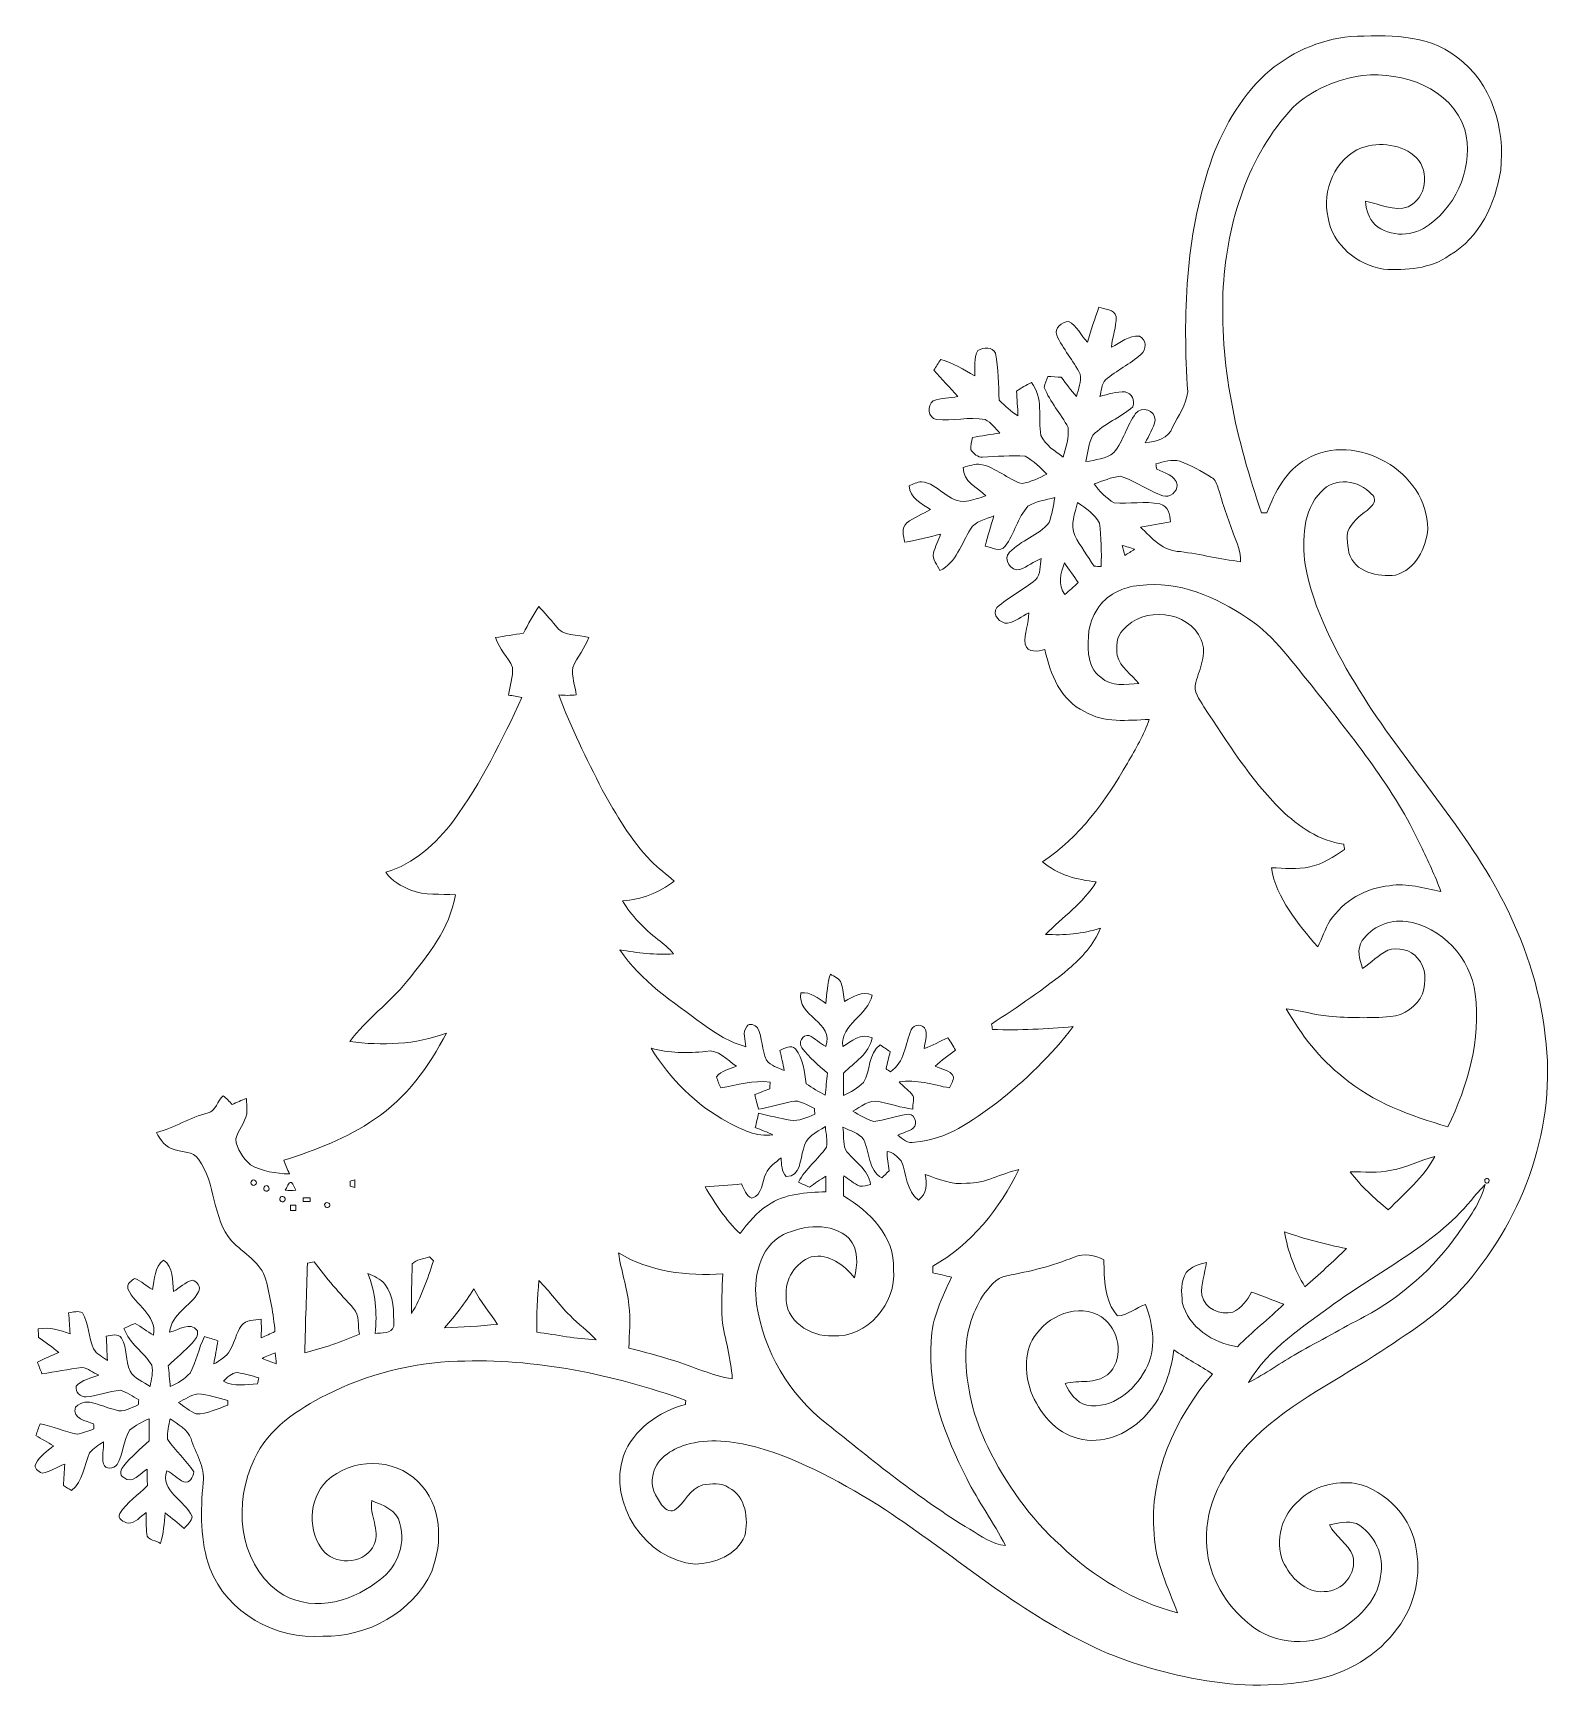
# Model space of a CAD drawing. Header units: centimetres. Extents: x -15 to 15.1, y -16.3 to 16.3.
import ezdxf

# ---------------------------------------------------------------- set-up
doc = ezdxf.new("R2010")
doc.units = ezdxf.units.CM
doc.header["$MEASUREMENT"] = 0
doc.layers.add('Layer 1', color=7, linetype='Continuous')

msp = doc.modelspace()

# ---------------------------------------------------------------- linework, layer by layer
at = {"layer": 'Layer 1', "color": 253, "lineweight": 9}
for points, knots in [([(11.03096, 16.25088), (11.73581, 16.27275), (12.5345, 16.31825), (13.12011, 15.84695), (13.12011, 15.84695), (13.82002, 15.35024), (14.08073, 14.43443), (13.99077, 13.61281), (13.99077, 13.61281), (13.88846, 12.95664), (13.57731, 12.28107), (12.98288, 11.93535), (12.98288, 11.93535), (12.60753, 11.66971), (12.12563, 11.63479), (11.68148, 11.66019), (11.68148, 11.66019), (11.16149, 11.74274), (10.67607, 12.1442), (10.58576, 12.67654), (10.58576, 12.67654), (10.45417, 13.20429), (10.72581, 13.85094), (11.24721, 14.05625), (11.24721, 14.05625), (11.6074, 14.17655), (12.04908, 14.13104), (12.32954, 13.85764), (12.32954, 13.85764), (12.59729, 13.58177), (12.52427, 13.06071), (12.16691, 12.8942), (12.16691, 12.8942), (11.88116, 12.79578), (11.59999, 12.94747), (11.32341, 13.00109), (11.32341, 13.00109), (11.3347, 12.83352), (11.39221, 12.66666), (11.50651, 12.54107), (11.50651, 12.54107), (11.80425, 12.2786), (12.28579, 12.30259), (12.58989, 12.54389), (12.58989, 12.54389), (13.15327, 12.95735), (13.46795, 13.73558), (13.28345, 14.41961), (13.28345, 14.41961), (13.01604, 15.23559), (12.06213, 15.56367), (11.27438, 15.48218), (11.27438, 15.48218), (10.76426, 15.41409), (10.27002, 15.20349), (9.89078, 14.85212), (9.89078, 14.85212), (9.00531, 13.89891), (8.59997, 12.59364), (8.52024, 11.31623), (8.52024, 11.31623), (8.43558, 9.7947), (8.77636, 8.28339), (9.27624, 6.85499), (9.27624, 6.85499), (9.30235, 6.85605), (9.35421, 6.85781), (9.38031, 6.85852), (9.38031, 6.85852), (9.54083, 7.26844), (9.75708, 7.69848), (10.15925, 7.91544), (10.15925, 7.91544), (11.12692, 8.48447), (12.55849, 7.66285), (12.55249, 6.53855), (12.55249, 6.53855), (12.52145, 6.15614), (12.31049, 5.74127), (11.91784, 5.62768), (11.91784, 5.62768), (11.57424, 5.5857), (11.10469, 5.68588), (10.99568, 6.0683), (10.99568, 6.0683), (10.97522, 6.24433), (10.9089, 6.45988), (11.04331, 6.60946), (11.04331, 6.60946), (11.14526, 6.77738), (11.33294, 6.85958), (11.45923, 7.00421), (11.45923, 7.00421), (11.51427, 7.06278), (11.52485, 7.17743), (11.44371, 7.22188), (11.44371, 7.22188), (11.20312, 7.5034), (10.7057, 7.57324), (10.44958, 7.27268), (10.44958, 7.27268), (10.08164, 6.89979), (10.08023, 6.32371), (10.13244, 5.83758), (10.13244, 5.83758), (10.29965, 4.94082), (10.73498, 4.12202), (11.20594, 3.3505), (11.20594, 3.3505), (12.07765, 1.94856), (13.22806, 0.7343), (14.00206, -0.73044), (14.00206, -0.73044), (14.44726, -1.57993), (14.76935, -2.50421), (14.86954, -3.46094), (14.86954, -3.46094), (15.0999, -5.21072), (14.46243, -7.01165), (13.32119, -8.33492), (13.32119, -8.33492), (12.82025, -8.93252), (12.1475, -9.33857), (11.50333, -9.76155), (11.50333, -9.76155), (10.65278, -10.32458), (9.70205, -10.76979), (8.99967, -11.5272), (8.99967, -11.5272), (8.53047, -12.04261), (8.15582, -12.71077), (8.19004, -13.42867), (8.19004, -13.42867), (8.19428, -14.0291), (8.5019, -14.60166), (8.95204, -14.99007), (8.95204, -14.99007), (9.41136, -15.43457), (10.16524, -15.54075), (10.7244, -15.22537), (10.7244, -15.22537), (11.14597, -14.99183), (11.55942, -14.61754), (11.62186, -14.11342), (11.62186, -14.11342), (11.71041, -13.71548), (11.49945, -13.27522), (11.14667, -13.07907), (11.14667, -13.07907), (10.97487, -13.01663), (10.78613, -13.07025), (10.61292, -13.10553), (10.61292, -13.10553), (10.73075, -13.33695), (10.98439, -13.46642), (11.07471, -13.71654), (11.07471, -13.71654), (11.16361, -14.0605), (10.86269, -14.42704), (10.51238, -14.41857), (10.51238, -14.41857), (10.13984, -14.45561), (9.84351, -14.13352), (9.69464, -13.82484), (9.69464, -13.82484), (9.52495, -13.40751), (9.677, -12.90127), (10.0199, -12.61799), (10.0199, -12.61799), (10.30353, -12.33189), (10.73745, -12.23699), (11.12656, -12.28462), (11.12656, -12.28462), (11.75169, -12.42608), (12.25616, -12.98065), (12.32954, -13.62023), (12.32954, -13.62023), (12.42726, -14.18926), (12.26216, -14.78828), (11.88962, -15.22819), (11.88962, -15.22819), (11.46911, -15.76124), (10.82776, -16.09144), (10.16207, -16.19022), (10.16207, -16.19022), (9.36021, -16.31898), (8.53576, -16.27171), (7.74519, -16.09426), (7.74519, -16.09426), (7.05586, -15.94539), (6.37676, -15.73408), (5.75058, -15.40529), (5.75058, -15.40529), (4.34406, -14.71102), (3.15626, -13.66609), (1.8538, -12.80673), (1.8538, -12.80673), (1.05229, -12.29626), (0.21021, -11.8253), (-0.70842, -11.56213), (-0.70842, -11.56213), (-1.15363, -11.45347), (-1.63376, -11.39174), (-2.08073, -11.52262), (-2.08073, -11.52262), (-2.36719, -11.6154), (-2.69351, -11.81154), (-2.73266, -12.13927), (-2.73266, -12.13927), (-2.79334, -12.34882), (-2.67446, -12.54285), (-2.5591, -12.70654), (-2.5591, -12.70654), (-2.50336, -12.78027), (-2.40387, -12.86247), (-2.30721, -12.81414), (-2.30721, -12.81414), (-2.09449, -12.6762), (-2.01017, -12.38551), (-1.74912, -12.3139), (-1.74912, -12.3139), (-1.57802, -12.29167), (-1.38541, -12.2638), (-1.23442, -12.37069), (-1.23442, -12.37069), (-0.89928, -12.53932), (-0.83789, -12.99123), (-0.92044, -13.31896), (-0.92044, -13.31896), (-1.0739, -13.70314), (-1.51487, -13.86506), (-1.8994, -13.8767), (-1.8994, -13.8767), (-2.88118, -13.79556), (-3.62343, -12.67691), (-3.31122, -11.73957), (-3.31122, -11.73957), (-3.1119, -11.21605), (-2.61448, -10.86927), (-2.08779, -10.72922), (-2.08779, -10.72922), (-2.08637, -10.70876), (-2.08355, -10.66784), (-2.08214, -10.64737), (-2.08214, -10.64737), (-3.52253, -10.13302), (-5.04971, -9.81447), (-6.585, -9.87655), (-6.585, -9.87655), (-7.48211, -9.90513), (-8.37111, -10.13302), (-9.17192, -10.53731), (-9.17192, -10.53731), (-9.73954, -10.82729), (-10.31844, -11.20053), (-10.58938, -11.80307), (-10.58938, -11.80307), (-11.00671, -12.64515), (-10.91958, -13.82414), (-10.12265, -14.41539), (-10.12265, -14.41539), (-9.53951, -14.83873), (-8.72071, -14.65281), (-8.18626, -14.23689), (-8.18626, -14.23689), (-7.80137, -14.00017), (-7.59394, -13.51581), (-7.72094, -13.07413), (-7.72094, -13.07413), (-7.77386, -12.81025), (-8.05961, -12.71712), (-8.27762, -12.62434), (-8.27762, -12.62434), (-8.3256, -12.91679), (-8.10441, -13.20113), (-8.22753, -13.49006), (-8.22753, -13.49006), (-8.38981, -13.86083), (-8.93556, -13.91163), (-9.21037, -13.64352), (-9.21037, -13.64352), (-9.54833, -13.25087), (-9.53351, -12.60423), (-9.16486, -12.23593), (-9.16486, -12.23593), (-8.67944, -11.78614), (-7.83207, -11.76427), (-7.36393, -12.25569), (-7.36393, -12.25569), (-6.88592, -12.70266), (-6.87392, -13.44843), (-7.09406, -14.02452), (-7.09406, -14.02452), (-7.46906, -14.83696), (-8.3637, -15.31639), (-9.24141, -15.30051), (-9.24141, -15.30051), (-10.16499, -15.37389), (-11.13089, -14.83943), (-11.46991, -13.96066), (-11.46991, -13.96066), (-11.66112, -13.42056), (-11.65618, -12.83142), (-11.60114, -12.26804), (-11.60114, -12.26804), (-11.56269, -11.959), (-11.75249, -11.69124), (-11.84139, -11.40902), (-11.84139, -11.40902), (-11.90136, -11.21323), (-12.10103, -11.12433), (-12.25308, -11.00897), (-12.25308, -11.00897), (-12.27812, -11.14091), (-12.31834, -11.27497), (-12.30352, -11.41043), (-12.30352, -11.41043), (-12.1543, -11.64503), (-11.93734, -11.82742), (-11.78282, -12.05813), (-11.78282, -12.05813), (-11.79658, -12.15338), (-11.86714, -12.30155), (-11.98567, -12.25428), (-11.98567, -12.25428), (-12.10773, -12.2003), (-12.19522, -12.09235), (-12.31552, -12.03485), (-12.31552, -12.03485), (-12.46157, -12.44301), (-11.95039, -12.61729), (-11.82092, -12.93796), (-11.82092, -12.93796), (-11.8301, -13.03639), (-11.91864, -13.102), (-11.97756, -13.17397), (-11.97756, -13.17397), (-12.10209, -13.07202), (-12.2238, -12.96759), (-12.34833, -12.86635), (-12.34833, -12.86635), (-12.37514, -13.06672), (-12.38219, -13.27345), (-12.44146, -13.46889), (-12.44146, -13.46889), (-12.51378, -13.41139), (-12.70393, -13.41456), (-12.71557, -13.28545), (-12.71557, -13.28545), (-12.72897, -13.14328), (-12.71733, -13.00111), (-12.72686, -12.85929), (-12.72686, -12.85929), (-12.83869, -12.9369), (-12.9357, -13.07413), (-13.08316, -13.07166), (-13.08316, -13.07166), (-13.16607, -13.04732), (-13.31176, -12.98453), (-13.2465, -12.87799), (-13.2465, -12.87799), (-13.11209, -12.65644), (-12.8782, -12.51533), (-12.70252, -12.32871), (-12.70252, -12.32871), (-12.70322, -12.21724), (-12.70287, -12.11317), (-12.70463, -12.00345), (-12.70463, -12.00345), (-12.84469, -12.0793), (-13.00061, -12.31213), (-13.16712, -12.16926), (-13.16712, -12.16926), (-13.26414, -12.12199), (-13.22604, -12.00134), (-13.16854, -11.93819), (-13.16854, -11.93819), (-13.02072, -11.75616), (-12.83481, -11.6094), (-12.669, -11.44536), (-12.669, -11.44536), (-12.66865, -11.30001), (-12.66865, -11.15573), (-12.669, -11.01144), (-12.669, -11.01144), (-12.80376, -11.07388), (-12.94276, -11.13703), (-13.05318, -11.23792), (-13.05318, -11.23792), (-13.17594, -11.44606), (-13.18053, -11.7043), (-13.30047, -11.91526), (-13.30047, -11.91526), (-13.36362, -12.00204), (-13.52907, -12.01721), (-13.56717, -11.89868), (-13.56717, -11.89868), (-13.60916, -11.75862), (-13.558, -11.6094), (-13.56964, -11.46617), (-13.56964, -11.46617), (-13.66525, -11.53038), (-13.76297, -11.59388), (-13.84164, -11.6796), (-13.84164, -11.6796), (-13.95241, -11.92866), (-13.96546, -12.24652), (-14.19759, -12.42714), (-14.19759, -12.42714), (-14.25121, -12.39362), (-14.30483, -12.36117), (-14.35881, -12.32871), (-14.35881, -12.32871), (-14.35105, -12.18654), (-14.34152, -12.04543), (-14.33129, -11.90432), (-14.33129, -11.90432), (-14.47946, -11.96359), (-14.6181, -12.05849), (-14.77897, -12.08071), (-14.77897, -12.08071), (-14.84987, -12.05249), (-14.95606, -11.98511), (-14.90103, -11.89797), (-14.90103, -11.89797), (-14.82836, -11.74522), (-14.67737, -11.65279), (-14.55531, -11.54308), (-14.55531, -11.54308), (-14.67102, -11.4757), (-14.78708, -11.40973), (-14.90173, -11.34094), (-14.90173, -11.34094), (-14.87598, -11.26403), (-14.84811, -11.18818), (-14.81918, -11.11304), (-14.81918, -11.11304), (-14.56765, -11.15361), (-14.33623, -11.2672), (-14.08682, -11.31589), (-14.08682, -11.31589), (-13.97181, -11.29966), (-13.86562, -11.24639), (-13.75556, -11.21252), (-13.75556, -11.21252), (-13.75732, -11.18748), (-13.7605, -11.13703), (-13.76226, -11.11198), (-13.76226, -11.11198), (-13.90725, -11.04884), (-14.1863, -11.02238), (-14.12174, -10.78143), (-14.12174, -10.78143), (-13.87903, -10.54895), (-13.59399, -10.79695), (-13.3294, -10.83329), (-13.3294, -10.83329), (-13.17065, -10.90384), (-13.02601, -10.78813), (-12.88208, -10.73874), (-12.88208, -10.73874), (-12.87961, -10.7137), (-12.87502, -10.66325), (-12.87256, -10.6382), (-12.87256, -10.6382), (-12.9925, -10.57505), (-13.10186, -10.4851), (-13.23239, -10.44805), (-13.23239, -10.44805), (-13.46205, -10.46217), (-13.67901, -10.56059), (-13.90831, -10.57964), (-13.90831, -10.57964), (-14.01838, -10.58529), (-14.13479, -10.48686), (-14.1041, -10.37009), (-14.1041, -10.37009), (-13.99721, -10.23251), (-13.81094, -10.21593), (-13.65996, -10.15137), (-13.65996, -10.15137), (-13.77355, -10.10833), (-13.87162, -10.01096), (-13.99545, -9.99967), (-13.99545, -9.99967), (-14.25897, -10.03107), (-14.51897, -10.08752), (-14.78214, -10.12279), (-14.78214, -10.12279), (-14.81248, -10.04624), (-14.84176, -9.96934), (-14.87034, -9.89243), (-14.87034, -9.89243), (-14.7324, -9.8247), (-14.59164, -9.76331), (-14.45053, -9.70334), (-14.45053, -9.70334), (-14.57647, -9.59574), (-14.7137, -9.50226), (-14.84705, -9.40489), (-14.84705, -9.40489), (-14.84987, -9.34915), (-14.8527, -9.29377), (-14.85517, -9.23873), (-14.85517, -9.23873), (-14.6375, -9.20099), (-14.42795, -9.25849), (-14.22687, -9.33575), (-14.22687, -9.33575), (-14.23287, -9.19816), (-14.24557, -9.06058), (-14.25474, -8.92405), (-14.25474, -8.92405), (-14.16443, -8.90853), (-14.06636, -8.87537), (-13.97851, -8.91912), (-13.97851, -8.91912), (-13.8628, -9.13784), (-13.85998, -9.40101), (-13.76332, -9.62855), (-13.76332, -9.62855), (-13.70546, -9.7365), (-13.58869, -9.7933), (-13.49097, -9.86033), (-13.49097, -9.86033), (-13.49697, -9.70052), (-13.50614, -9.54142), (-13.51391, -9.38231), (-13.51391, -9.38231), (-13.41231, -9.36256), (-13.2846, -9.32199), (-13.21122, -9.42324), (-13.21122, -9.42324), (-13.09269, -9.61726), (-13.13679, -9.86668), (-13.04436, -10.07129), (-13.04436, -10.07129), (-12.95828, -10.21945), (-12.7826, -10.27872), (-12.64889, -10.37644), (-12.64889, -10.37644), (-12.62173, -10.23851), (-12.58363, -10.09175), (-12.61609, -9.95311), (-12.61609, -9.95311), (-12.77272, -9.69311), (-13.05882, -9.52695), (-13.1636, -9.23097), (-13.1636, -9.23097), (-13.09234, -9.19605), (-13.02319, -9.15407), (-12.94558, -9.13396), (-12.94558, -9.13396), (-12.81682, -9.19534), (-12.70675, -9.29094), (-12.58292, -9.3622), (-12.58292, -9.3622), (-12.50955, -8.95863), (-12.94593, -8.7706), (-13.08457, -8.44992), (-13.08457, -8.44992), (-13.11033, -8.35397), (-13.02002, -8.28306), (-12.94664, -8.24214), (-12.94664, -8.24214), (-12.82105, -8.29752), (-12.72051, -8.39489), (-12.60268, -8.46403), (-12.60268, -8.46403), (-12.56211, -8.25907), (-12.56105, -8.02306), (-12.38466, -7.88089), (-12.38466, -7.88089), (-12.17652, -8.01989), (-12.21427, -8.28129), (-12.18887, -8.50178), (-12.18887, -8.50178), (-12.06646, -8.42699), (-11.95992, -8.31798), (-11.81916, -8.27918), (-11.81916, -8.27918), (-11.71615, -8.29435), (-11.64348, -8.41429), (-11.69146, -8.51025), (-11.69146, -8.51025), (-11.85373, -8.79564), (-12.22732, -8.94134), (-12.2626, -9.30082), (-12.2626, -9.30082), (-12.08939, -9.26449), (-11.85691, -9.08598), (-11.71544, -9.27507), (-11.71544, -9.27507), (-11.69357, -9.3682), (-11.75319, -9.45146), (-11.81422, -9.51496), (-11.81422, -9.51496), (-11.96451, -9.67265), (-12.13278, -9.81129), (-12.28871, -9.96404), (-12.28871, -9.96404), (-12.27883, -10.066), (-12.25907, -10.27061), (-12.2492, -10.37291), (-12.2492, -10.37291), (-12.10597, -10.30941), (-11.96556, -10.22686), (-11.86079, -10.11009), (-11.86079, -10.11009), (-11.73943, -9.88149), (-11.68863, -9.62291), (-11.57574, -9.39043), (-11.57574, -9.39043), (-11.4872, -9.41547), (-11.39936, -9.44264), (-11.31187, -9.47121), (-11.31187, -9.47121), (-11.33444, -9.62432), (-11.36725, -9.77672), (-11.39054, -9.93018), (-11.39054, -9.93018), (-11.27094, -9.8628), (-11.14747, -9.7873), (-11.0748, -9.667), (-11.0748, -9.667), (-10.98696, -9.50861), (-10.94851, -9.32587), (-10.84832, -9.17417), (-10.84832, -9.17417), (-10.75624, -9.05458), (-10.58938, -9.07363), (-10.45462, -9.04788), (-10.45462, -9.04788), (-10.45462, -9.16782), (-10.4525, -9.292), (-10.45603, -9.41336), (-10.45603, -9.41336), (-10.36536, -9.37314), (-10.27541, -9.33222), (-10.18509, -9.2913), (-10.18509, -9.2913), (-10.21296, -8.94699), (-10.27929, -8.60691), (-10.3636, -8.27283), (-10.3636, -8.27283), (-10.45109, -7.92146), (-10.81269, -7.75001), (-11.04093, -7.50165), (-11.04093, -7.50165), (-11.43569, -7.04692), (-11.33832, -6.36853), (-11.69428, -5.89369), (-11.69428, -5.89369), (-11.79764, -5.72507), (-12.01037, -5.7614), (-12.17441, -5.70319), (-12.17441, -5.70319), (-12.34057, -5.66015), (-12.44569, -5.51022), (-12.52295, -5.36664), (-12.52295, -5.36664), (-12.16947, -5.27316), (-11.86079, -5.06537), (-11.50589, -4.97929), (-11.50589, -4.97929), (-11.34714, -4.93449), (-11.32139, -4.74082), (-11.20674, -4.64133), (-11.20674, -4.64133), (-11.13901, -4.68931), (-11.08538, -4.75387), (-11.03, -4.81525), (-11.03, -4.81525), (-10.93827, -4.77116), (-10.84479, -4.72953), (-10.74919, -4.69354), (-10.74919, -4.69354), (-10.74495, -4.79444), (-10.73543, -4.89322), (-10.73966, -4.99552), (-10.73966, -4.99552), (-10.78199, -5.17297), (-10.91323, -5.31655), (-10.95768, -5.49294), (-10.95768, -5.49294), (-10.94533, -5.69332), (-10.80881, -5.869), (-10.67016, -6.0027), (-10.67016, -6.0027), (-10.43804, -6.13217), (-10.16499, -6.17415), (-9.90146, -6.18332), (-9.90146, -6.18332), (-9.93709, -6.09231), (-9.97484, -6.0027), (-10.01364, -5.91345), (-10.01364, -5.91345), (-9.38887, -5.71025), (-8.76199, -5.48341), (-8.22083, -5.10065), (-8.22083, -5.10065), (-7.59394, -4.6879), (-7.14521, -4.06207), (-6.80442, -3.40379), (-6.80442, -3.40379), (-7.4112, -3.63415), (-8.07231, -3.65497), (-8.70978, -3.57136), (-8.70978, -3.57136), (-8.38346, -3.13462), (-7.92732, -2.81183), (-7.58371, -2.38779), (-7.58371, -2.38779), (-7.17731, -1.87873), (-6.73316, -1.34427), (-6.62733, -0.67999), (-6.62733, -0.67999), (-6.91872, -0.65036), (-7.22846, -0.70045), (-7.50575, -0.58439), (-7.50575, -0.58439), (-7.69201, -0.5036), (-7.88322, -0.40729), (-7.99787, -0.23337), (-7.99787, -0.23337), (-7.44507, -0.0651), (-7.0041, 0.33001), (-6.66331, 0.78368), (-6.66331, 0.78368), (-6.11545, 1.53616), (-5.70164, 2.37436), (-5.31323, 3.21715), (-5.31323, 3.21715), (-5.40143, 3.23337), (-5.48962, 3.24748), (-5.57782, 3.2623), (-5.57782, 3.2623), (-5.55242, 3.44328), (-5.48821, 3.62249), (-5.49879, 3.80628), (-5.49879, 3.80628), (-5.58911, 4.01442), (-5.76479, 4.17599), (-5.83534, 4.39472), (-5.83534, 4.39472), (-5.65261, 4.42682), (-5.46846, 4.45328), (-5.28501, 4.48362), (-5.28501, 4.48362), (-5.18623, 4.66072), (-5.09522, 4.84275), (-4.98092, 5.01102), (-4.98092, 5.01102), (-4.86873, 4.88862), (-4.75972, 4.76266), (-4.65177, 4.63637), (-4.65177, 4.63637), (-4.51596, 4.40636), (-4.2108, 4.46527), (-3.99279, 4.39754), (-3.99279, 4.39754), (-4.07392, 4.18764), (-4.22174, 4.01195), (-4.3117, 3.80699), (-4.3117, 3.80699), (-4.33392, 3.62637), (-4.26831, 3.44469), (-4.2422, 3.26724), (-4.2422, 3.26724), (-4.35685, 3.25136), (-4.47292, 3.2563), (-4.58792, 3.26406), (-4.58792, 3.26406), (-4.34627, 2.62166), (-4.04076, 2.00571), (-3.72961, 1.39434), (-3.72961, 1.39434), (-3.45445, 0.89939), (-3.16587, 0.40304), (-2.77288, -0.00936), (-2.77288, -0.00936), (-2.62683, -0.15118), (-2.46349, -0.2743), (-2.30968, -0.40765), (-2.30968, -0.40765), (-2.60919, -0.6306), (-2.95527, -0.77665), (-3.33027, -0.7957), (-3.33027, -0.7957), (-3.14929, -1.09133), (-2.90552, -1.34886), (-2.63106, -1.55982), (-2.63106, -1.55982), (-2.52135, -1.6459), (-2.40917, -1.73233), (-2.32344, -1.84416), (-2.32344, -1.84416), (-2.67939, -1.86921), (-3.03041, -1.81805), (-3.38036, -1.76514), (-3.38036, -1.76514), (-2.97008, -2.38144), (-2.33614, -2.78819), (-1.75229, -3.2214), (-1.75229, -3.2214), (-1.493, -3.41684), (-1.21007, -3.58723), (-0.89469, -3.67366), (-0.89469, -3.67366), (-0.90739, -3.54314), (-0.97371, -3.38827), (-0.87635, -3.27467), (-0.87635, -3.27467), (-0.83401, -3.19389), (-0.71266, -3.24539), (-0.66644, -3.29796), (-0.66644, -3.29796), (-0.56943, -3.49763), (-0.58742, -3.7354), (-0.489, -3.93613), (-0.489, -3.93613), (-0.40398, -4.04796), (-0.26498, -4.09241), (-0.13869, -4.13968), (-0.13869, -4.13968), (-0.16444, -4.0081), (-0.19584, -3.87827), (-0.22441, -3.74739), (-0.22441, -3.74739), (-0.13128, -3.70365), (-0.00957, -3.62075), (0.08074, -3.71706), (0.08074, -3.71706), (0.24125, -3.90791), (0.25007, -4.16896), (0.29523, -4.40285), (0.29523, -4.40285), (0.41658, -4.48152), (0.53794, -4.56443), (0.66741, -4.6311), (0.66741, -4.6311), (0.68399, -4.48611), (0.69563, -4.34006), (0.70974, -4.19613), (0.70974, -4.19613), (0.53547, -4.03738), (0.35061, -3.88533), (0.20809, -3.69659), (0.20809, -3.69659), (0.12625, -3.5964), (0.22291, -3.43272), (0.34885, -3.44894), (0.34885, -3.44894), (0.46562, -3.51033), (0.56158, -3.60558), (0.67693, -3.67084), (0.67693, -3.67084), (0.86638, -3.18577), (0.09556, -3.07676), (0.18904, -2.60933), (0.18904, -2.60933), (0.38378, -2.58817), (0.53018, -2.72187), (0.68152, -2.82241), (0.68152, -2.82241), (0.70339, -2.62732), (0.70657, -2.42836), (0.77007, -2.24103), (0.77007, -2.24103), (0.84733, -2.29042), (0.95069, -2.32676), (0.98491, -2.42095), (0.98491, -2.42095), (1.02124, -2.53631), (1.03289, -2.65978), (1.04911, -2.77972), (1.04911, -2.77972), (1.21845, -2.68941), (1.39589, -2.56594), (1.5931, -2.65308), (1.5931, -2.65308), (1.51655, -3.06689), (0.9715, -3.21364), (1.01278, -3.6719), (1.01278, -3.6719), (1.18846, -3.56042), (1.37191, -3.39744), (1.59169, -3.49904), (1.59169, -3.49904), (1.53559, -3.81866), (1.23997, -3.98481), (1.0283, -4.19401), (1.0283, -4.19401), (1.0283, -4.34077), (1.02901, -4.48752), (1.03077, -4.63498), (1.03077, -4.63498), (1.1747, -4.57219), (1.30876, -4.48787), (1.42306, -4.37992), (1.42306, -4.37992), (1.55958, -4.14215), (1.51866, -3.81866), (1.74867, -3.63521), (1.74867, -3.63521), (1.81535, -3.67966), (1.88202, -3.72411), (1.94905, -3.76891), (1.94905, -3.76891), (1.92365, -3.88216), (1.89508, -3.99469), (1.86685, -4.10758), (1.86685, -4.10758), (1.88837, -4.12275), (1.93212, -4.15274), (1.95399, -4.16791), (1.95399, -4.16791), (2.24045, -3.97776), (2.24327, -3.62427), (2.36639, -3.33923), (2.36639, -3.33923), (2.4126, -3.22422), (2.6031, -3.21752), (2.64826, -3.33782), (2.64826, -3.33782), (2.68777, -3.46059), (2.63168, -3.58829), (2.61827, -3.71141), (2.61827, -3.71141), (2.77808, -3.64791), (2.93118, -3.56995), (3.08641, -3.49586), (3.08641, -3.49586), (3.14073, -3.57489), (3.19118, -3.65708), (3.23634, -3.7421), (3.23634, -3.7421), (3.10087, -3.84405), (2.96117, -3.94142), (2.83664, -4.05749), (2.83664, -4.05749), (2.958, -4.11922), (3.13615, -4.12769), (3.20035, -4.26492), (3.20035, -4.26492), (3.19471, -4.34429), (3.15132, -4.41379), (3.12063, -4.48541), (3.12063, -4.48541), (2.79078, -4.42684), (2.46269, -4.30761), (2.12368, -4.36546), (2.12368, -4.36546), (2.20129, -4.44977), (2.29442, -4.51821), (2.37203, -4.60253), (2.37203, -4.60253), (2.44788, -4.68367), (2.38861, -4.80643), (2.3932, -4.90662), (2.3932, -4.90662), (2.16636, -4.87064), (1.94658, -4.80432), (1.72363, -4.75281), (1.72363, -4.75281), (1.53101, -4.70483), (1.36979, -4.8664), (1.20998, -4.94155), (1.20998, -4.94155), (1.33945, -5.02586), (1.47527, -5.10241), (1.62449, -5.14651), (1.62449, -5.14651), (1.84251, -5.13169), (2.04818, -5.03821), (2.26479, -5.00893), (2.26479, -5.00893), (2.41119, -4.95178), (2.51773, -5.18955), (2.40449, -5.28162), (2.40449, -5.28162), (2.31135, -5.34336), (2.20023, -5.37052), (2.09863, -5.41462), (2.09863, -5.41462), (2.19353, -5.49364), (2.29195, -5.59454), (2.43412, -5.55432), (2.43412, -5.55432), (3.05642, -5.51516), (3.57006, -5.13452), (4.05337, -4.77997), (4.05337, -4.77997), (4.6097, -4.3383), (5.1304, -3.8437), (5.56079, -3.27644), (5.56079, -3.27644), (5.03162, -3.32194), (4.50069, -3.3544), (3.96941, -3.33217), (3.96941, -3.33217), (3.96341, -3.30642), (3.95177, -3.25562), (3.94577, -3.23022), (3.94577, -3.23022), (4.46436, -2.88274), (4.98576, -2.53666), (5.46907, -2.14014), (5.46907, -2.14014), (5.72166, -1.91401), (5.9746, -1.65754), (6.09595, -1.33439), (6.09595, -1.33439), (5.74635, -1.44728), (5.37734, -1.47903), (5.01151, -1.45751), (5.01151, -1.45751), (5.35053, -1.11885), (5.7594, -0.84015), (6.01446, -0.42317), (6.01446, -0.42317), (5.63452, -0.37766), (5.24788, -0.28488), (4.95366, -0.02453), (4.95366, -0.02453), (5.68214, 0.45631), (6.19932, 1.17421), (6.629, 1.91998), (6.629, 1.91998), (6.78846, 2.19832), (6.95638, 2.4742), (7.05763, 2.78076), (7.05763, 2.78076), (6.63147, 2.767), (6.16898, 2.70562), (5.78374, 2.93633), (5.78374, 2.93633), (5.31349, 3.15929), (5.09759, 3.68034), (5.00199, 4.16259), (5.00199, 4.16259), (4.86652, 4.11885), (4.6598, 4.08921), (4.61076, 4.26807), (4.61076, 4.26807), (4.58642, 4.4748), (4.6859, 4.67801), (4.68131, 4.88649), (4.68131, 4.88649), (4.54585, 4.81135), (4.41991, 4.7087), (4.26433, 4.6787), (4.26433, 4.6787), (4.11899, 4.66988), (3.94718, 4.8491), (4.05584, 4.98739), (4.05584, 4.98739), (4.28303, 5.20223), (4.57548, 5.33558), (4.81784, 5.53243), (4.81784, 5.53243), (4.91979, 5.64567), (4.90603, 5.81465), (4.9272, 5.95788), (4.9272, 5.95788), (4.78433, 5.8912), (4.65486, 5.79595), (4.5081, 5.7388), (4.5081, 5.7388), (4.32783, 5.69012), (4.16873, 5.94094), (4.30314, 6.07994), (4.30314, 6.07994), (4.52856, 6.31559), (4.87358, 6.40837), (5.08383, 6.66343), (5.08383, 6.66343), (5.1364, 6.82465), (5.17062, 6.99081), (5.19637, 7.15803), (5.19637, 7.15803), (5.02139, 7.1044), (4.82207, 7.0917), (4.66756, 6.98552), (4.66756, 6.98552), (4.46224, 6.75727), (4.39733, 6.44365), (4.21882, 6.19847), (4.21882, 6.19847), (4.12181, 6.06053), (3.95142, 6.17448), (3.82301, 6.20023), (3.82301, 6.20023), (3.8731, 6.40096), (3.93731, 6.59746), (3.9941, 6.79643), (3.9941, 6.79643), (3.83288, 6.72764), (3.62863, 6.69941), (3.53549, 6.53502), (3.53549, 6.53502), (3.35205, 6.25456), (3.25539, 5.86933), (2.92624, 5.71763), (2.92624, 5.71763), (2.88673, 5.83052), (2.7682, 5.93636), (2.8063, 6.06477), (2.8063, 6.06477), (2.83911, 6.19283), (2.90014, 6.31136), (2.94283, 6.43589), (2.94283, 6.43589), (2.70929, 6.37945), (2.47681, 6.317), (2.24009, 6.27538), (2.24009, 6.27538), (2.20623, 6.40096), (2.16319, 6.56007), (2.27749, 6.6592), (2.27749, 6.6592), (2.42001, 6.7668), (2.59005, 6.83135), (2.74245, 6.92378), (2.74245, 6.92378), (2.56218, 7.03914), (2.34381, 7.14391), (2.32264, 7.39121), (2.32264, 7.39121), (2.40237, 7.42049), (2.47998, 7.46529), (2.56641, 7.46988), (2.56641, 7.46988), (2.90049, 7.44131), (3.09981, 7.03949), (3.45188, 7.08394), (3.45188, 7.08394), (3.58418, 7.1037), (3.71012, 7.15309), (3.83853, 7.19154), (3.83853, 7.19154), (3.66778, 7.36793), (3.38274, 7.45789), (3.38803, 7.75387), (3.38803, 7.75387), (3.50268, 7.77433), (3.6191, 7.8343), (3.73869, 7.80925), (3.73869, 7.80925), (4.03785, 7.75387), (4.26221, 7.5168), (4.54938, 7.43319), (4.54938, 7.43319), (4.72188, 7.46424), (4.88522, 7.54114), (5.04185, 7.61946), (5.04185, 7.61946), (4.90956, 7.74858), (4.77974, 7.88475), (4.61393, 7.97118), (4.61393, 7.97118), (4.33348, 7.99517), (4.05302, 7.96553), (3.77291, 7.9553), (3.77291, 7.9553), (3.67202, 7.94331), (3.59899, 8.03115), (3.53796, 8.09712), (3.53796, 8.09712), (3.5362, 8.18143), (3.55807, 8.26363), (3.57571, 8.34548), (3.57571, 8.34548), (3.75386, 8.37476), (3.93272, 8.40299), (4.11193, 8.43049), (4.11193, 8.43049), (4.01809, 8.52116), (3.9433, 8.64146), (3.82159, 8.69684), (3.82159, 8.69684), (3.50409, 8.75752), (3.1806, 8.66228), (2.86204, 8.69825), (2.86204, 8.69825), (2.69306, 8.73248), (2.67189, 8.97095), (2.79819, 9.06549), (2.79819, 9.06549), (2.95235, 9.12406), (3.12345, 9.11735), (3.28467, 9.14804), (3.28467, 9.14804), (3.13438, 9.32973), (2.96258, 9.492), (2.81018, 9.67157), (2.81018, 9.67157), (2.85498, 9.74248), (2.90014, 9.81304), (2.94565, 9.88359), (2.94565, 9.88359), (3.18554, 9.81234), (3.40144, 9.68497), (3.61734, 9.56115), (3.61734, 9.56115), (3.63603, 9.72272), (3.58629, 9.91216), (3.67801, 10.05962), (3.67801, 10.05962), (3.79126, 10.11748), (3.9687, 10.14358), (4.0248, 10.00318), (4.0248, 10.00318), (4.08865, 9.70015), (4.08371, 9.38511), (4.09994, 9.07573), (4.09994, 9.07573), (4.21671, 8.96707), (4.33348, 8.85524), (4.46965, 8.76987), (4.46965, 8.76987), (4.4633, 8.93285), (4.4506, 9.09619), (4.44248, 9.25882), (4.44248, 9.25882), (4.53597, 9.32196), (4.63369, 9.37841), (4.73494, 9.42815), (4.73494, 9.42815), (4.97624, 9.12864), (4.86405, 8.72966), (4.92085, 8.37969), (4.92085, 8.37969), (5.01469, 8.19484), (5.19531, 8.07066), (5.36323, 7.95495), (5.36323, 7.95495), (5.41474, 8.14545), (5.47753, 8.34336), (5.45813, 8.54162), (5.45813, 8.54162), (5.31667, 8.8122), (5.10077, 9.04151), (4.98964, 9.32867), (4.98964, 9.32867), (4.99952, 9.40522), (5.03374, 9.47507), (5.06126, 9.54598), (5.06126, 9.54598), (5.12652, 9.5428), (5.25669, 9.53575), (5.32161, 9.53222), (5.32161, 9.53222), (5.41968, 9.40381), (5.51599, 9.27222), (5.62676, 9.15334), (5.62676, 9.15334), (5.65604, 9.29762), (5.72413, 9.44438), (5.6959, 9.59254), (5.6959, 9.59254), (5.56185, 9.85995), (5.35618, 10.08784), (5.23447, 10.36125), (5.23447, 10.36125), (5.18014, 10.50202), (5.34277, 10.61666), (5.46624, 10.63148), (5.46624, 10.63148), (5.63487, 10.54823), (5.71072, 10.35278), (5.8416, 10.22331), (5.8416, 10.22331), (5.91004, 10.45545), (5.98271, 10.68617), (6.06703, 10.913), (6.06703, 10.913), (6.16616, 10.86432), (6.38241, 10.87949), (6.40499, 10.72568), (6.40499, 10.72568), (6.41451, 10.52177), (6.32738, 10.32668), (6.31326, 10.12418), (6.31326, 10.12418), (6.49389, 10.2092), (6.65475, 10.36161), (6.86889, 10.3422), (6.86889, 10.3422), (7.00965, 10.27236), (7.01071, 10.0762), (6.89605, 9.9806), (6.89605, 9.9806), (6.6798, 9.79081), (6.41628, 9.66239), (6.19367, 9.48107), (6.19367, 9.48107), (6.11712, 9.38899), (6.11571, 9.25952), (6.08396, 9.14981), (6.08396, 9.14981), (6.248, 9.19602), (6.41381, 9.25176), (6.58702, 9.24153), (6.58702, 9.24153), (6.71543, 9.20944), (6.78669, 9.08209), (6.73519, 8.94837), (6.73519, 8.94837), (6.49106, 8.73706), (6.17674, 8.61677), (5.94708, 8.38993), (5.94708, 8.38993), (5.86594, 8.228), (5.84548, 8.04209), (5.8095, 7.8657), (5.8095, 7.8657), (5.99682, 7.90239), (6.20708, 7.91861), (6.36124, 8.04491), (6.36124, 8.04491), (6.54927, 8.27598), (6.61912, 8.57585), (6.79128, 8.81573), (6.79128, 8.81573), (6.90628, 8.97166), (7.1818, 8.87923), (7.1751, 8.68449), (7.1751, 8.68449), (7.14829, 8.52186), (7.04739, 8.38394), (6.98178, 8.23541), (6.98178, 8.23541), (7.19062, 8.26187), (7.44356, 8.32078), (7.51906, 8.5455), (7.51906, 8.5455), (7.62595, 8.77234), (7.79352, 8.98577), (7.81716, 9.24188), (7.81716, 9.24188), (7.72085, 10.74614), (7.76988, 12.29448), (8.25883, 13.73417), (8.25883, 13.73417), (8.4832, 14.39492), (8.83598, 15.02004), (9.34609, 15.50194), (9.34609, 15.50194), (9.8107, 15.92033), (10.4069, 16.19232), (11.03096, 16.25088), (11.03096, 16.25088), (11.03096, 16.25088), (11.03096, 16.25088), (11.03096, 16.25088)], [0, 0, 0, 0, 0.00294118, 0.00294118, 0.00294118, 0.00294118, 0.00588235, 0.00588235, 0.00588235, 0.00588235, 0.00882353, 0.00882353, 0.00882353, 0.00882353, 0.01176471, 0.01176471, 0.01176471, 0.01176471, 0.01470588, 0.01470588, 0.01470588, 0.01470588, 0.01764706, 0.01764706, 0.01764706, 0.01764706, 0.02058824, 0.02058824, 0.02058824, 0.02058824, 0.02352941, 0.02352941, 0.02352941, 0.02352941, 0.02647059, 0.02647059, 0.02647059, 0.02647059, 0.02941176, 0.02941176, 0.02941176, 0.02941176, 0.03235294, 0.03235294, 0.03235294, 0.03235294, 0.03529412, 0.03529412, 0.03529412, 0.03529412, 0.03823529, 0.03823529, 0.03823529, 0.03823529, 0.04117647, 0.04117647, 0.04117647, 0.04117647, 0.04411765, 0.04411765, 0.04411765, 0.04411765, 0.04705882, 0.04705882, 0.04705882, 0.04705882, 0.05, 0.05, 0.05, 0.05, 0.05294118, 0.05294118, 0.05294118, 0.05294118, 0.05588235, 0.05588235, 0.05588235, 0.05588235, 0.05882353, 0.05882353, 0.05882353, 0.05882353, 0.06176471, 0.06176471, 0.06176471, 0.06176471, 0.06470588, 0.06470588, 0.06470588, 0.06470588, 0.06764706, 0.06764706, 0.06764706, 0.06764706, 0.07058824, 0.07058824, 0.07058824, 0.07058824, 0.07352941, 0.07352941, 0.07352941, 0.07352941, 0.07647059, 0.07647059, 0.07647059, 0.07647059, 0.07941176, 0.07941176, 0.07941176, 0.07941176, 0.08235294, 0.08235294, 0.08235294, 0.08235294, 0.08529412, 0.08529412, 0.08529412, 0.08529412, 0.08823529, 0.08823529, 0.08823529, 0.08823529, 0.09117647, 0.09117647, 0.09117647, 0.09117647, 0.09411765, 0.09411765, 0.09411765, 0.09411765, 0.09705882, 0.09705882, 0.09705882, 0.09705882, 0.1, 0.1, 0.1, 0.1, 0.10294118, 0.10294118, 0.10294118, 0.10294118, 0.10588235, 0.10588235, 0.10588235, 0.10588235, 0.10882353, 0.10882353, 0.10882353, 0.10882353, 0.11176471, 0.11176471, 0.11176471, 0.11176471, 0.11470588, 0.11470588, 0.11470588, 0.11470588, 0.11764706, 0.11764706, 0.11764706, 0.11764706, 0.12058824, 0.12058824, 0.12058824, 0.12058824, 0.12352941, 0.12352941, 0.12352941, 0.12352941, 0.12647059, 0.12647059, 0.12647059, 0.12647059, 0.12941176, 0.12941176, 0.12941176, 0.12941176, 0.13235294, 0.13235294, 0.13235294, 0.13235294, 0.13529412, 0.13529412, 0.13529412, 0.13529412, 0.13823529, 0.13823529, 0.13823529, 0.13823529, 0.14117647, 0.14117647, 0.14117647, 0.14117647, 0.14411765, 0.14411765, 0.14411765, 0.14411765, 0.14705882, 0.14705882, 0.14705882, 0.14705882, 0.15, 0.15, 0.15, 0.15, 0.15294118, 0.15294118, 0.15294118, 0.15294118, 0.15588235, 0.15588235, 0.15588235, 0.15588235, 0.15882353, 0.15882353, 0.15882353, 0.15882353, 0.16176471, 0.16176471, 0.16176471, 0.16176471, 0.16470588, 0.16470588, 0.16470588, 0.16470588, 0.16764706, 0.16764706, 0.16764706, 0.16764706, 0.17058824, 0.17058824, 0.17058824, 0.17058824, 0.17352941, 0.17352941, 0.17352941, 0.17352941, 0.17647059, 0.17647059, 0.17647059, 0.17647059, 0.17941176, 0.17941176, 0.17941176, 0.17941176, 0.18235294, 0.18235294, 0.18235294, 0.18235294, 0.18529412, 0.18529412, 0.18529412, 0.18529412, 0.18823529, 0.18823529, 0.18823529, 0.18823529, 0.19117647, 0.19117647, 0.19117647, 0.19117647, 0.19411765, 0.19411765, 0.19411765, 0.19411765, 0.19705882, 0.19705882, 0.19705882, 0.19705882, 0.2, 0.2, 0.2, 0.2, 0.20294118, 0.20294118, 0.20294118, 0.20294118, 0.20588235, 0.20588235, 0.20588235, 0.20588235, 0.20882353, 0.20882353, 0.20882353, 0.20882353, 0.21176471, 0.21176471, 0.21176471, 0.21176471, 0.21470588, 0.21470588, 0.21470588, 0.21470588, 0.21764706, 0.21764706, 0.21764706, 0.21764706, 0.22058824, 0.22058824, 0.22058824, 0.22058824, 0.22352941, 0.22352941, 0.22352941, 0.22352941, 0.22647059, 0.22647059, 0.22647059, 0.22647059, 0.22941176, 0.22941176, 0.22941176, 0.22941176, 0.23235294, 0.23235294, 0.23235294, 0.23235294, 0.23529412, 0.23529412, 0.23529412, 0.23529412, 0.23823529, 0.23823529, 0.23823529, 0.23823529, 0.24117647, 0.24117647, 0.24117647, 0.24117647, 0.24411765, 0.24411765, 0.24411765, 0.24411765, 0.24705882, 0.24705882, 0.24705882, 0.24705882, 0.25, 0.25, 0.25, 0.25, 0.25294118, 0.25294118, 0.25294118, 0.25294118, 0.25588235, 0.25588235, 0.25588235, 0.25588235, 0.25882353, 0.25882353, 0.25882353, 0.25882353, 0.26176471, 0.26176471, 0.26176471, 0.26176471, 0.26470588, 0.26470588, 0.26470588, 0.26470588, 0.26764706, 0.26764706, 0.26764706, 0.26764706, 0.27058824, 0.27058824, 0.27058824, 0.27058824, 0.27352941, 0.27352941, 0.27352941, 0.27352941, 0.27647059, 0.27647059, 0.27647059, 0.27647059, 0.27941176, 0.27941176, 0.27941176, 0.27941176, 0.28235294, 0.28235294, 0.28235294, 0.28235294, 0.28529412, 0.28529412, 0.28529412, 0.28529412, 0.28823529, 0.28823529, 0.28823529, 0.28823529, 0.29117647, 0.29117647, 0.29117647, 0.29117647, 0.29411765, 0.29411765, 0.29411765, 0.29411765, 0.29705882, 0.29705882, 0.29705882, 0.29705882, 0.3, 0.3, 0.3, 0.3, 0.30294118, 0.30294118, 0.30294118, 0.30294118, 0.30588235, 0.30588235, 0.30588235, 0.30588235, 0.30882353, 0.30882353, 0.30882353, 0.30882353, 0.31176471, 0.31176471, 0.31176471, 0.31176471, 0.31470588, 0.31470588, 0.31470588, 0.31470588, 0.31764706, 0.31764706, 0.31764706, 0.31764706, 0.32058824, 0.32058824, 0.32058824, 0.32058824, 0.32352941, 0.32352941, 0.32352941, 0.32352941, 0.32647059, 0.32647059, 0.32647059, 0.32647059, 0.32941176, 0.32941176, 0.32941176, 0.32941176, 0.33235294, 0.33235294, 0.33235294, 0.33235294, 0.33529412, 0.33529412, 0.33529412, 0.33529412, 0.33823529, 0.33823529, 0.33823529, 0.33823529, 0.34117647, 0.34117647, 0.34117647, 0.34117647, 0.34411765, 0.34411765, 0.34411765, 0.34411765, 0.34705882, 0.34705882, 0.34705882, 0.34705882, 0.35, 0.35, 0.35, 0.35, 0.35294118, 0.35294118, 0.35294118, 0.35294118, 0.35588235, 0.35588235, 0.35588235, 0.35588235, 0.35882353, 0.35882353, 0.35882353, 0.35882353, 0.36176471, 0.36176471, 0.36176471, 0.36176471, 0.36470588, 0.36470588, 0.36470588, 0.36470588, 0.36764706, 0.36764706, 0.36764706, 0.36764706, 0.37058824, 0.37058824, 0.37058824, 0.37058824, 0.37352941, 0.37352941, 0.37352941, 0.37352941, 0.37647059, 0.37647059, 0.37647059, 0.37647059, 0.37941176, 0.37941176, 0.37941176, 0.37941176, 0.38235294, 0.38235294, 0.38235294, 0.38235294, 0.38529412, 0.38529412, 0.38529412, 0.38529412, 0.38823529, 0.38823529, 0.38823529, 0.38823529, 0.39117647, 0.39117647, 0.39117647, 0.39117647, 0.39411765, 0.39411765, 0.39411765, 0.39411765, 0.39705882, 0.39705882, 0.39705882, 0.39705882, 0.4, 0.4, 0.4, 0.4, 0.40294118, 0.40294118, 0.40294118, 0.40294118, 0.40588235, 0.40588235, 0.40588235, 0.40588235, 0.40882353, 0.40882353, 0.40882353, 0.40882353, 0.41176471, 0.41176471, 0.41176471, 0.41176471, 0.41470588, 0.41470588, 0.41470588, 0.41470588, 0.41764706, 0.41764706, 0.41764706, 0.41764706, 0.42058824, 0.42058824, 0.42058824, 0.42058824, 0.42352941, 0.42352941, 0.42352941, 0.42352941, 0.42647059, 0.42647059, 0.42647059, 0.42647059, 0.42941176, 0.42941176, 0.42941176, 0.42941176, 0.43235294, 0.43235294, 0.43235294, 0.43235294, 0.43529412, 0.43529412, 0.43529412, 0.43529412, 0.43823529, 0.43823529, 0.43823529, 0.43823529, 0.44117647, 0.44117647, 0.44117647, 0.44117647, 0.44411765, 0.44411765, 0.44411765, 0.44411765, 0.44705882, 0.44705882, 0.44705882, 0.44705882, 0.45, 0.45, 0.45, 0.45, 0.45294118, 0.45294118, 0.45294118, 0.45294118, 0.45588235, 0.45588235, 0.45588235, 0.45588235, 0.45882353, 0.45882353, 0.45882353, 0.45882353, 0.46176471, 0.46176471, 0.46176471, 0.46176471, 0.46470588, 0.46470588, 0.46470588, 0.46470588, 0.46764706, 0.46764706, 0.46764706, 0.46764706, 0.47058824, 0.47058824, 0.47058824, 0.47058824, 0.47352941, 0.47352941, 0.47352941, 0.47352941, 0.47647059, 0.47647059, 0.47647059, 0.47647059, 0.47941176, 0.47941176, 0.47941176, 0.47941176, 0.48235294, 0.48235294, 0.48235294, 0.48235294, 0.48529412, 0.48529412, 0.48529412, 0.48529412, 0.48823529, 0.48823529, 0.48823529, 0.48823529, 0.49117647, 0.49117647, 0.49117647, 0.49117647, 0.49411765, 0.49411765, 0.49411765, 0.49411765, 0.49705882, 0.49705882, 0.49705882, 0.49705882, 0.5, 0.5, 0.5, 0.5, 0.50294118, 0.50294118, 0.50294118, 0.50294118, 0.50588235, 0.50588235, 0.50588235, 0.50588235, 0.50882353, 0.50882353, 0.50882353, 0.50882353, 0.51176471, 0.51176471, 0.51176471, 0.51176471, 0.51470588, 0.51470588, 0.51470588, 0.51470588, 0.51764706, 0.51764706, 0.51764706, 0.51764706, 0.52058824, 0.52058824, 0.52058824, 0.52058824, 0.52352941, 0.52352941, 0.52352941, 0.52352941, 0.52647059, 0.52647059, 0.52647059, 0.52647059, 0.52941176, 0.52941176, 0.52941176, 0.52941176, 0.53235294, 0.53235294, 0.53235294, 0.53235294, 0.53529412, 0.53529412, 0.53529412, 0.53529412, 0.53823529, 0.53823529, 0.53823529, 0.53823529, 0.54117647, 0.54117647, 0.54117647, 0.54117647, 0.54411765, 0.54411765, 0.54411765, 0.54411765, 0.54705882, 0.54705882, 0.54705882, 0.54705882, 0.55, 0.55, 0.55, 0.55, 0.55294118, 0.55294118, 0.55294118, 0.55294118, 0.55588235, 0.55588235, 0.55588235, 0.55588235, 0.55882353, 0.55882353, 0.55882353, 0.55882353, 0.56176471, 0.56176471, 0.56176471, 0.56176471, 0.56470588, 0.56470588, 0.56470588, 0.56470588, 0.56764706, 0.56764706, 0.56764706, 0.56764706, 0.57058824, 0.57058824, 0.57058824, 0.57058824, 0.57352941, 0.57352941, 0.57352941, 0.57352941, 0.57647059, 0.57647059, 0.57647059, 0.57647059, 0.57941176, 0.57941176, 0.57941176, 0.57941176, 0.58235294, 0.58235294, 0.58235294, 0.58235294, 0.58529412, 0.58529412, 0.58529412, 0.58529412, 0.58823529, 0.58823529, 0.58823529, 0.58823529, 0.59117647, 0.59117647, 0.59117647, 0.59117647, 0.59411765, 0.59411765, 0.59411765, 0.59411765, 0.59705882, 0.59705882, 0.59705882, 0.59705882, 0.6, 0.6, 0.6, 0.6, 0.60294118, 0.60294118, 0.60294118, 0.60294118, 0.60588235, 0.60588235, 0.60588235, 0.60588235, 0.60882353, 0.60882353, 0.60882353, 0.60882353, 0.61176471, 0.61176471, 0.61176471, 0.61176471, 0.61470588, 0.61470588, 0.61470588, 0.61470588, 0.61764706, 0.61764706, 0.61764706, 0.61764706, 0.62058824, 0.62058824, 0.62058824, 0.62058824, 0.62352941, 0.62352941, 0.62352941, 0.62352941, 0.62647059, 0.62647059, 0.62647059, 0.62647059, 0.62941176, 0.62941176, 0.62941176, 0.62941176, 0.63235294, 0.63235294, 0.63235294, 0.63235294, 0.63529412, 0.63529412, 0.63529412, 0.63529412, 0.63823529, 0.63823529, 0.63823529, 0.63823529, 0.64117647, 0.64117647, 0.64117647, 0.64117647, 0.64411765, 0.64411765, 0.64411765, 0.64411765, 0.64705882, 0.64705882, 0.64705882, 0.64705882, 0.65, 0.65, 0.65, 0.65, 0.65294118, 0.65294118, 0.65294118, 0.65294118, 0.65588235, 0.65588235, 0.65588235, 0.65588235, 0.65882353, 0.65882353, 0.65882353, 0.65882353, 0.66176471, 0.66176471, 0.66176471, 0.66176471, 0.66470588, 0.66470588, 0.66470588, 0.66470588, 0.66764706, 0.66764706, 0.66764706, 0.66764706, 0.67058824, 0.67058824, 0.67058824, 0.67058824, 0.67352941, 0.67352941, 0.67352941, 0.67352941, 0.67647059, 0.67647059, 0.67647059, 0.67647059, 0.67941176, 0.67941176, 0.67941176, 0.67941176, 0.68235294, 0.68235294, 0.68235294, 0.68235294, 0.68529412, 0.68529412, 0.68529412, 0.68529412, 0.68823529, 0.68823529, 0.68823529, 0.68823529, 0.69117647, 0.69117647, 0.69117647, 0.69117647, 0.69411765, 0.69411765, 0.69411765, 0.69411765, 0.69705882, 0.69705882, 0.69705882, 0.69705882, 0.7, 0.7, 0.7, 0.7, 0.70294118, 0.70294118, 0.70294118, 0.70294118, 0.70588235, 0.70588235, 0.70588235, 0.70588235, 0.70882353, 0.70882353, 0.70882353, 0.70882353, 0.71176471, 0.71176471, 0.71176471, 0.71176471, 0.71470588, 0.71470588, 0.71470588, 0.71470588, 0.71764706, 0.71764706, 0.71764706, 0.71764706, 0.72058824, 0.72058824, 0.72058824, 0.72058824, 0.72352941, 0.72352941, 0.72352941, 0.72352941, 0.72647059, 0.72647059, 0.72647059, 0.72647059, 0.72941176, 0.72941176, 0.72941176, 0.72941176, 0.73235294, 0.73235294, 0.73235294, 0.73235294, 0.73529412, 0.73529412, 0.73529412, 0.73529412, 0.73823529, 0.73823529, 0.73823529, 0.73823529, 0.74117647, 0.74117647, 0.74117647, 0.74117647, 0.74411765, 0.74411765, 0.74411765, 0.74411765, 0.74705882, 0.74705882, 0.74705882, 0.74705882, 0.75, 0.75, 0.75, 0.75, 0.75294118, 0.75294118, 0.75294118, 0.75294118, 0.75588235, 0.75588235, 0.75588235, 0.75588235, 0.75882353, 0.75882353, 0.75882353, 0.75882353, 0.76176471, 0.76176471, 0.76176471, 0.76176471, 0.76470588, 0.76470588, 0.76470588, 0.76470588, 0.76764706, 0.76764706, 0.76764706, 0.76764706, 0.77058824, 0.77058824, 0.77058824, 0.77058824, 0.77352941, 0.77352941, 0.77352941, 0.77352941, 0.77647059, 0.77647059, 0.77647059, 0.77647059, 0.77941176, 0.77941176, 0.77941176, 0.77941176, 0.78235294, 0.78235294, 0.78235294, 0.78235294, 0.78529412, 0.78529412, 0.78529412, 0.78529412, 0.78823529, 0.78823529, 0.78823529, 0.78823529, 0.79117647, 0.79117647, 0.79117647, 0.79117647, 0.79411765, 0.79411765, 0.79411765, 0.79411765, 0.79705882, 0.79705882, 0.79705882, 0.79705882, 0.8, 0.8, 0.8, 0.8, 0.80294118, 0.80294118, 0.80294118, 0.80294118, 0.80588235, 0.80588235, 0.80588235, 0.80588235, 0.80882353, 0.80882353, 0.80882353, 0.80882353, 0.81176471, 0.81176471, 0.81176471, 0.81176471, 0.81470588, 0.81470588, 0.81470588, 0.81470588, 0.81764706, 0.81764706, 0.81764706, 0.81764706, 0.82058824, 0.82058824, 0.82058824, 0.82058824, 0.82352941, 0.82352941, 0.82352941, 0.82352941, 0.82647059, 0.82647059, 0.82647059, 0.82647059, 0.82941176, 0.82941176, 0.82941176, 0.82941176, 0.83235294, 0.83235294, 0.83235294, 0.83235294, 0.83529412, 0.83529412, 0.83529412, 0.83529412, 0.83823529, 0.83823529, 0.83823529, 0.83823529, 0.84117647, 0.84117647, 0.84117647, 0.84117647, 0.84411765, 0.84411765, 0.84411765, 0.84411765, 0.84705882, 0.84705882, 0.84705882, 0.84705882, 0.85, 0.85, 0.85, 0.85, 0.85294118, 0.85294118, 0.85294118, 0.85294118, 0.85588235, 0.85588235, 0.85588235, 0.85588235, 0.85882353, 0.85882353, 0.85882353, 0.85882353, 0.86176471, 0.86176471, 0.86176471, 0.86176471, 0.86470588, 0.86470588, 0.86470588, 0.86470588, 0.86764706, 0.86764706, 0.86764706, 0.86764706, 0.87058824, 0.87058824, 0.87058824, 0.87058824, 0.87352941, 0.87352941, 0.87352941, 0.87352941, 0.87647059, 0.87647059, 0.87647059, 0.87647059, 0.87941176, 0.87941176, 0.87941176, 0.87941176, 0.88235294, 0.88235294, 0.88235294, 0.88235294, 0.88529412, 0.88529412, 0.88529412, 0.88529412, 0.88823529, 0.88823529, 0.88823529, 0.88823529, 0.89117647, 0.89117647, 0.89117647, 0.89117647, 0.89411765, 0.89411765, 0.89411765, 0.89411765, 0.89705882, 0.89705882, 0.89705882, 0.89705882, 0.9, 0.9, 0.9, 0.9, 0.90294118, 0.90294118, 0.90294118, 0.90294118, 0.90588235, 0.90588235, 0.90588235, 0.90588235, 0.90882353, 0.90882353, 0.90882353, 0.90882353, 0.91176471, 0.91176471, 0.91176471, 0.91176471, 0.91470588, 0.91470588, 0.91470588, 0.91470588, 0.91764706, 0.91764706, 0.91764706, 0.91764706, 0.92058824, 0.92058824, 0.92058824, 0.92058824, 0.92352941, 0.92352941, 0.92352941, 0.92352941, 0.92647059, 0.92647059, 0.92647059, 0.92647059, 0.92941176, 0.92941176, 0.92941176, 0.92941176, 0.93235294, 0.93235294, 0.93235294, 0.93235294, 0.93529412, 0.93529412, 0.93529412, 0.93529412, 0.93823529, 0.93823529, 0.93823529, 0.93823529, 0.94117647, 0.94117647, 0.94117647, 0.94117647, 0.94411765, 0.94411765, 0.94411765, 0.94411765, 0.94705882, 0.94705882, 0.94705882, 0.94705882, 0.95, 0.95, 0.95, 0.95, 0.95294118, 0.95294118, 0.95294118, 0.95294118, 0.95588235, 0.95588235, 0.95588235, 0.95588235, 0.95882353, 0.95882353, 0.95882353, 0.95882353, 0.96176471, 0.96176471, 0.96176471, 0.96176471, 0.96470588, 0.96470588, 0.96470588, 0.96470588, 0.96764706, 0.96764706, 0.96764706, 0.96764706, 0.97058824, 0.97058824, 0.97058824, 0.97058824, 0.97352941, 0.97352941, 0.97352941, 0.97352941, 0.97647059, 0.97647059, 0.97647059, 0.97647059, 0.97941176, 0.97941176, 0.97941176, 0.97941176, 0.98235294, 0.98235294, 0.98235294, 0.98235294, 0.98529412, 0.98529412, 0.98529412, 0.98529412, 0.98823529, 0.98823529, 0.98823529, 0.98823529, 0.99117647, 0.99117647, 0.99117647, 0.99117647, 0.99411765, 0.99411765, 0.99411765, 0.99411765, 1, 1, 1, 1]), ([(7.19133, 7.82054), (7.19521, 7.79479), (7.20262, 7.74293), (7.2065, 7.71718), (7.2065, 7.71718), (7.35572, 7.64627), (7.57021, 7.59723), (7.60972, 7.41026), (7.60972, 7.41026), (7.6196, 7.27268), (7.45979, 7.14215), (7.32679, 7.19507), (7.32679, 7.19507), (7.03328, 7.29032), (6.78352, 7.49175), (6.48824, 7.57889), (6.48824, 7.57889), (6.30868, 7.56231), (6.14393, 7.47764), (5.97072, 7.43178), (5.97072, 7.43178), (6.07443, 7.28009), (6.21025, 7.1485), (6.36618, 7.05113), (6.36618, 7.05113), (6.66639, 7.02609), (6.97225, 7.09558), (7.27, 7.03103), (7.27, 7.03103), (7.43298, 6.99151), (7.46261, 6.81936), (7.47955, 6.68001), (7.47955, 6.68001), (7.28234, 6.64332), (7.08585, 6.60558), (6.88794, 6.57453), (6.88794, 6.57453), (7.10772, 6.35898), (7.33703, 6.09228), (7.67393, 6.09264), (7.67393, 6.09264), (8.07186, 6.03796), (8.46309, 5.94376), (8.86173, 5.89226), (8.86173, 5.89226), (8.86596, 6.08346), (8.79223, 6.26373), (8.72415, 6.43871), (8.72415, 6.43871), (8.60561, 6.73293), (8.51107, 7.03632), (8.42076, 7.33971), (8.42076, 7.33971), (8.39148, 7.41873), (8.36537, 7.5101), (8.28953, 7.55666), (8.28953, 7.55666), (8.08597, 7.67555), (7.88101, 7.79549), (7.66017, 7.8784), (7.66017, 7.8784), (7.50213, 7.91685), (7.34232, 7.86358), (7.19133, 7.82054), (7.19133, 7.82054), (7.19133, 7.82054), (7.19133, 7.82054), (7.19133, 7.82054)], [0, 0, 0, 0, 0.05555556, 0.05555556, 0.05555556, 0.05555556, 0.11111111, 0.11111111, 0.11111111, 0.11111111, 0.16666667, 0.16666667, 0.16666667, 0.16666667, 0.22222222, 0.22222222, 0.22222222, 0.22222222, 0.27777778, 0.27777778, 0.27777778, 0.27777778, 0.33333333, 0.33333333, 0.33333333, 0.33333333, 0.38888889, 0.38888889, 0.38888889, 0.38888889, 0.44444444, 0.44444444, 0.44444444, 0.44444444, 0.5, 0.5, 0.5, 0.5, 0.55555556, 0.55555556, 0.55555556, 0.55555556, 0.61111111, 0.61111111, 0.61111111, 0.61111111, 0.66666667, 0.66666667, 0.66666667, 0.66666667, 0.72222222, 0.72222222, 0.72222222, 0.72222222, 0.77777778, 0.77777778, 0.77777778, 0.77777778, 0.83333333, 0.83333333, 0.83333333, 0.83333333, 0.88888889, 0.88888889, 0.88888889, 0.88888889, 1, 1, 1, 1]), ([(5.64687, 7.0596), (5.5943, 6.84864), (5.49623, 6.62463), (5.59078, 6.41014), (5.59078, 6.41014), (5.70119, 6.19847), (5.84619, 6.00726), (5.96966, 5.80301), (5.96966, 5.80301), (6.01658, 5.8016), (6.06385, 5.79948), (6.11148, 5.79771), (6.11148, 5.79771), (6.11924, 6.08382), (6.11253, 6.37274), (6.0762, 6.65602), (6.0762, 6.65602), (5.98095, 6.82959), (5.80562, 6.94706), (5.64687, 7.0596), (5.64687, 7.0596), (5.64687, 7.0596), (5.64687, 7.0596), (5.64687, 7.0596)], [0, 0, 0, 0, 0.14285714, 0.14285714, 0.14285714, 0.14285714, 0.28571429, 0.28571429, 0.28571429, 0.28571429, 0.42857143, 0.42857143, 0.42857143, 0.42857143, 0.57142857, 0.57142857, 0.57142857, 0.57142857, 0.71428571, 0.71428571, 0.71428571, 0.71428571, 1, 1, 1, 1]), ([(6.52528, 6.21505), (6.54116, 6.14943), (6.55844, 6.08346), (6.57608, 6.0175), (6.57608, 6.0175), (6.6417, 6.0556), (6.70661, 6.09546), (6.76941, 6.1385), (6.76941, 6.1385), (6.68862, 6.16707), (6.60783, 6.19388), (6.52528, 6.21505), (6.52528, 6.21505), (6.52528, 6.21505), (6.52528, 6.21505), (6.52528, 6.21505)], [0, 0, 0, 0, 0.2, 0.2, 0.2, 0.2, 0.4, 0.4, 0.4, 0.4, 0.6, 0.6, 0.6, 0.6, 1, 1, 1, 1]), ([(5.39251, 5.24668), (5.486, 5.31864), (5.57384, 5.39766), (5.65569, 5.48268), (5.65569, 5.48268), (5.56926, 5.61286), (5.47718, 5.74056), (5.38758, 5.86756), (5.38758, 5.86756), (5.30432, 5.66648), (5.2574, 5.43576), (5.39251, 5.24668), (5.39251, 5.24668), (5.39251, 5.24668), (5.39251, 5.24668), (5.39251, 5.24668)], [0, 0, 0, 0, 0.2, 0.2, 0.2, 0.2, 0.4, 0.4, 0.4, 0.4, 0.6, 0.6, 0.6, 0.6, 1, 1, 1, 1]), ([(6.86783, 5.42448), (6.54186, 5.39696), (6.20108, 5.24279), (6.03386, 4.94999), (6.03386, 4.94999), (5.84689, 4.70058), (5.84089, 4.36932), (5.86277, 4.07228), (5.86277, 4.07228), (5.8864, 3.89906), (5.94708, 3.71033), (6.10654, 3.61402), (6.10654, 3.61402), (6.30691, 3.41541), (6.60431, 3.47926), (6.85443, 3.4909), (6.85443, 3.4909), (6.70449, 3.66941), (6.496, 3.80805), (6.42333, 4.03982), (6.42333, 4.03982), (6.41169, 4.21304), (6.40358, 4.42013), (6.54257, 4.54782), (6.54257, 4.54782), (6.93909, 5.01913), (7.83691, 4.93695), (8.08386, 4.3538), (8.08386, 4.3538), (8.20627, 4.07475), (8.05281, 3.78159), (7.97943, 3.51066), (7.97943, 3.51066), (7.90994, 3.32651), (8.05599, 3.18081), (8.13466, 3.03264), (8.13466, 3.03264), (8.60703, 2.32885), (9.05541, 1.59472), (9.66254, 0.9957), (9.66254, 0.9957), (10.00755, 0.67115), (10.41536, 0.38399), (10.89549, 0.31943), (10.89549, 0.31943), (10.89938, 0.29297), (10.90749, 0.24041), (10.91137, 0.2143), (10.91137, 0.2143), (10.69618, 0.07883), (10.48239, -0.07815), (10.22663, -0.12296), (10.22663, -0.12296), (9.97757, -0.18504), (9.72039, -0.15188), (9.46816, -0.14271), (9.46816, -0.14271), (9.56588, -0.75549), (9.99768, -1.24373), (10.38114, -1.70516), (10.38114, -1.70516), (10.46511, -1.53477), (10.52931, -1.3545), (10.6235, -1.1894), (10.6235, -1.1894), (10.88632, -0.79994), (11.32835, -0.53888), (11.7979, -0.49831), (11.7979, -0.49831), (12.14398, -0.43763), (12.47559, -0.54805), (12.80967, -0.61226), (12.80967, -0.61226), (12.70242, -0.30076), (12.55249, -0.00654), (12.41456, 0.29191), (12.41456, 0.29191), (11.8928, 1.4208), (11.09164, 2.38565), (10.33458, 3.36143), (10.33458, 3.36143), (9.91618, 3.85603), (9.55071, 4.418), (8.99931, 4.77854), (8.99931, 4.77854), (8.37807, 5.19411), (7.63265, 5.52608), (6.86783, 5.42448), (6.86783, 5.42448), (6.86783, 5.42448), (6.86783, 5.42448), (6.86783, 5.42448)], [0, 0, 0, 0, 0.04166667, 0.04166667, 0.04166667, 0.04166667, 0.08333333, 0.08333333, 0.08333333, 0.08333333, 0.125, 0.125, 0.125, 0.125, 0.16666667, 0.16666667, 0.16666667, 0.16666667, 0.20833333, 0.20833333, 0.20833333, 0.20833333, 0.25, 0.25, 0.25, 0.25, 0.29166667, 0.29166667, 0.29166667, 0.29166667, 0.33333333, 0.33333333, 0.33333333, 0.33333333, 0.375, 0.375, 0.375, 0.375, 0.41666667, 0.41666667, 0.41666667, 0.41666667, 0.45833333, 0.45833333, 0.45833333, 0.45833333, 0.5, 0.5, 0.5, 0.5, 0.54166667, 0.54166667, 0.54166667, 0.54166667, 0.58333333, 0.58333333, 0.58333333, 0.58333333, 0.625, 0.625, 0.625, 0.625, 0.66666667, 0.66666667, 0.66666667, 0.66666667, 0.70833333, 0.70833333, 0.70833333, 0.70833333, 0.75, 0.75, 0.75, 0.75, 0.79166667, 0.79166667, 0.79166667, 0.79166667, 0.83333333, 0.83333333, 0.83333333, 0.83333333, 0.875, 0.875, 0.875, 0.875, 0.91666667, 0.91666667, 0.91666667, 0.91666667, 1, 1, 1, 1]), ([(11.25815, -1.57957), (11.14808, -1.75173), (11.20382, -1.95246), (11.26732, -2.12779), (11.26732, -2.12779), (11.43454, -2.01102), (11.58553, -1.87097), (11.76192, -1.7669), (11.76192, -1.7669), (11.96582, -1.71504), (12.21488, -1.75032), (12.3507, -1.92565), (12.3507, -1.92565), (12.53097, -2.1105), (12.51686, -2.39872), (12.44948, -2.63015), (12.44948, -2.63015), (12.33659, -2.87462), (12.08753, -3.06124), (11.81519, -3.08029), (11.81519, -3.08029), (11.41055, -3.11239), (11.0038, -3.10252), (10.59987, -3.07253), (10.59987, -3.07253), (10.31623, -3.04678), (10.04459, -2.95682), (9.76237, -2.9286), (9.76237, -2.9286), (10.05765, -3.43413), (10.41572, -3.91673), (10.88632, -4.27268), (10.88632, -4.27268), (11.47581, -4.77398), (12.21806, -5.04032), (12.95078, -5.25199), (12.95078, -5.25199), (13.33742, -4.44307), (13.614, -3.53291), (13.48559, -2.62803), (13.48559, -2.62803), (13.40551, -1.92882), (12.82448, -1.30194), (12.12457, -1.20034), (12.12457, -1.20034), (11.79614, -1.1633), (11.44936, -1.30794), (11.25815, -1.57957), (11.25815, -1.57957), (11.25815, -1.57957), (11.25815, -1.57957), (11.25815, -1.57957)], [0, 0, 0, 0, 0.07142857, 0.07142857, 0.07142857, 0.07142857, 0.14285714, 0.14285714, 0.14285714, 0.14285714, 0.21428571, 0.21428571, 0.21428571, 0.21428571, 0.28571429, 0.28571429, 0.28571429, 0.28571429, 0.35714286, 0.35714286, 0.35714286, 0.35714286, 0.42857143, 0.42857143, 0.42857143, 0.42857143, 0.5, 0.5, 0.5, 0.5, 0.57142857, 0.57142857, 0.57142857, 0.57142857, 0.64285714, 0.64285714, 0.64285714, 0.64285714, 0.71428571, 0.71428571, 0.71428571, 0.71428571, 0.78571429, 0.78571429, 0.78571429, 0.78571429, 0.85714286, 0.85714286, 0.85714286, 0.85714286, 1, 1, 1, 1]), ([(-2.76829, -3.704), (-2.39188, -4.30196), (-1.88635, -4.82831), (-1.25558, -5.15815), (-1.25558, -5.15815), (-0.98183, -5.30385), (-0.68655, -5.45766), (-0.36552, -5.41286), (-0.36552, -5.41286), (-0.477, -5.35571), (-0.59518, -5.31302), (-0.71125, -5.26822), (-0.71125, -5.26822), (-0.69114, -5.17226), (-0.66856, -5.08054), (-0.64492, -4.9867), (-0.64492, -4.9867), (-0.43714, -5.0308), (-0.23147, -5.08654), (-0.02157, -5.12182), (-0.02157, -5.12182), (0.14988, -5.1451), (0.30969, -5.07137), (0.46103, -5.00293), (0.46103, -5.00293), (0.46033, -4.97471), (0.45927, -4.91791), (0.45856, -4.88969), (0.45856, -4.88969), (0.31463, -4.83042), (0.17035, -4.71471), (0.00666, -4.75316), (0.00666, -4.75316), (-0.21171, -4.8022), (-0.42656, -4.86676), (-0.64739, -4.90556), (-0.64739, -4.90556), (-0.6735, -4.81031), (-0.70066, -4.70871), (-0.72007, -4.61382), (-0.72007, -4.61382), (-0.62164, -4.57713), (-0.52286, -4.5415), (-0.42409, -4.50622), (-0.42409, -4.50622), (-0.42303, -4.472), (-0.42056, -4.40427), (-0.4195, -4.37005), (-0.4195, -4.37005), (-0.74864, -4.33195), (-1.07002, -4.42896), (-1.3907, -4.48611), (-1.3907, -4.48611), (-1.4228, -4.41344), (-1.45914, -4.34218), (-1.47536, -4.26457), (-1.47536, -4.26457), (-1.37694, -4.14674), (-1.2196, -4.11358), (-1.08413, -4.05784), (-1.08413, -4.05784), (-1.26617, -3.93401), (-1.44644, -3.71353), (-1.68668, -3.76433), (-1.68668, -3.76433), (-2.04863, -3.80948), (-2.41552, -3.79784), (-2.76829, -3.704), (-2.76829, -3.704), (-2.76829, -3.704), (-2.76829, -3.704), (-2.76829, -3.704)], [0, 0, 0, 0, 0.05263158, 0.05263158, 0.05263158, 0.05263158, 0.10526316, 0.10526316, 0.10526316, 0.10526316, 0.15789474, 0.15789474, 0.15789474, 0.15789474, 0.21052632, 0.21052632, 0.21052632, 0.21052632, 0.26315789, 0.26315789, 0.26315789, 0.26315789, 0.31578947, 0.31578947, 0.31578947, 0.31578947, 0.36842105, 0.36842105, 0.36842105, 0.36842105, 0.42105263, 0.42105263, 0.42105263, 0.42105263, 0.47368421, 0.47368421, 0.47368421, 0.47368421, 0.52631579, 0.52631579, 0.52631579, 0.52631579, 0.57894737, 0.57894737, 0.57894737, 0.57894737, 0.63157895, 0.63157895, 0.63157895, 0.63157895, 0.68421053, 0.68421053, 0.68421053, 0.68421053, 0.73684211, 0.73684211, 0.73684211, 0.73684211, 0.78947368, 0.78947368, 0.78947368, 0.78947368, 0.84210526, 0.84210526, 0.84210526, 0.84210526, 0.89473684, 0.89473684, 0.89473684, 0.89473684, 1, 1, 1, 1]), ([(0.23702, -5.69614), (0.17281, -5.89087), (0.18375, -6.2373), (-0.09918, -6.23554), (-0.09918, -6.23554), (-0.1976, -6.13746), (-0.19266, -5.99177), (-0.20289, -5.86406), (-0.20289, -5.86406), (-0.30943, -5.96002), (-0.44596, -6.03869), (-0.5024, -6.17803), (-0.5024, -6.17803), (-0.58389, -6.33819), (-0.56767, -6.5989), (-0.77651, -6.65922), (-0.77651, -6.65922), (-0.89575, -6.61512), (-0.93209, -6.48389), (-0.98042, -6.38053), (-0.98042, -6.38053), (-1.2196, -6.40734), (-1.45984, -6.42321), (-1.70044, -6.43521), (-1.70044, -6.43521), (-1.50711, -6.76611), (-1.29086, -7.09208), (-1.01252, -7.35843), (-1.01252, -7.35843), (-0.85201, -7.14958), (-0.68655, -6.93545), (-0.45795, -6.7968), (-0.45795, -6.7968), (-0.12881, -6.56679), (0.29593, -6.54986), (0.68293, -6.53504), (0.68293, -6.53504), (0.68399, -6.43168), (0.68187, -6.3262), (0.68223, -6.2246), (0.68223, -6.2246), (0.57075, -6.2941), (0.46315, -6.3703), (0.35485, -6.44473), (0.35485, -6.44473), (0.28394, -6.41051), (0.21268, -6.37629), (0.14212, -6.34313), (0.14212, -6.34313), (0.27583, -6.07679), (0.52841, -5.90004), (0.69034, -5.65486), (0.69034, -5.65486), (0.72138, -5.52116), (0.68187, -5.38322), (0.67164, -5.24917), (0.67164, -5.24917), (0.49102, -5.355), (0.26806, -5.46719), (0.23702, -5.69614), (0.23702, -5.69614), (0.23702, -5.69614), (0.23702, -5.69614), (0.23702, -5.69614)], [0, 0, 0, 0, 0.05882353, 0.05882353, 0.05882353, 0.05882353, 0.11764706, 0.11764706, 0.11764706, 0.11764706, 0.17647059, 0.17647059, 0.17647059, 0.17647059, 0.23529412, 0.23529412, 0.23529412, 0.23529412, 0.29411765, 0.29411765, 0.29411765, 0.29411765, 0.35294118, 0.35294118, 0.35294118, 0.35294118, 0.41176471, 0.41176471, 0.41176471, 0.41176471, 0.47058824, 0.47058824, 0.47058824, 0.47058824, 0.52941176, 0.52941176, 0.52941176, 0.52941176, 0.58823529, 0.58823529, 0.58823529, 0.58823529, 0.64705882, 0.64705882, 0.64705882, 0.64705882, 0.70588235, 0.70588235, 0.70588235, 0.70588235, 0.76470588, 0.76470588, 0.76470588, 0.76470588, 0.82352941, 0.82352941, 0.82352941, 0.82352941, 0.88235294, 0.88235294, 0.88235294, 0.88235294, 1, 1, 1, 1]), ([(1.01842, -5.25834), (1.04171, -5.40192), (1.01278, -5.56067), (1.06605, -5.70002), (1.06605, -5.70002), (1.22374, -5.93673), (1.52854, -6.08172), (1.56029, -6.39323), (1.56029, -6.39323), (1.48973, -6.40628), (1.41988, -6.42745), (1.34756, -6.42462), (1.34756, -6.42462), (1.23185, -6.37418), (1.13801, -6.28422), (1.03218, -6.21719), (1.03218, -6.21719), (1.03042, -6.31703), (1.02724, -6.51635), (1.02548, -6.61583), (1.02548, -6.61583), (1.543, -6.91957), (2.04606, -7.41769), (2.01537, -8.06645), (2.01537, -8.06645), (2.07923, -8.7332), (1.4982, -9.42288), (0.81134, -9.3742), (0.81134, -9.3742), (0.37954, -9.40207), (-0.13692, -9.07011), (-0.102, -8.59562), (-0.102, -8.59562), (-0.13163, -8.26471), (0.07862, -7.92887), (0.38907, -7.8181), (0.38907, -7.8181), (0.74608, -7.74401), (1.03712, -7.97755), (1.24596, -8.23226), (1.24596, -8.23226), (1.30241, -7.97473), (1.33486, -7.66358), (1.13872, -7.45685), (1.13872, -7.45685), (0.79088, -7.1196), (0.2469, -7.19862), (-0.15703, -7.37536), (-0.15703, -7.37536), (-0.63999, -7.63395), (-0.76028, -8.2499), (-0.68479, -8.74872), (-0.68479, -8.74872), (-0.55214, -9.67371), (-0.03638, -10.53413), (0.69704, -11.11022), (0.69704, -11.11022), (1.61179, -11.83729), (2.51632, -12.58624), (3.51997, -13.1902), (3.51997, -13.1902), (3.74293, -13.32214), (3.95777, -13.48547), (4.22482, -13.51228), (4.22482, -13.51228), (3.99269, -13.05826), (3.68683, -12.64621), (3.46, -12.18901), (3.46, -12.18901), (3.02749, -11.3554), (2.68071, -10.43359), (2.75797, -9.47792), (2.75797, -9.47792), (2.77173, -9.02812), (2.97281, -8.6189), (3.15802, -8.21921), (3.15802, -8.21921), (3.03455, -8.18957), (2.91108, -8.16064), (2.78796, -8.13242), (2.78796, -8.13242), (2.78901, -8.08868), (2.79007, -8.04564), (2.79148, -8.0026), (2.79148, -8.0026), (3.54713, -7.57221), (4.11299, -6.87018), (4.48799, -6.09619), (4.48799, -6.09619), (4.1398, -6.16992), (3.82195, -6.37312), (3.45612, -6.36712), (3.45612, -6.36712), (3.1686, -6.40416), (2.90508, -6.28281), (2.64155, -6.19144), (2.64155, -6.19144), (2.68001, -6.37418), (2.67083, -6.57491), (2.50997, -6.69873), (2.50997, -6.69873), (2.2602, -6.52058), (2.27784, -6.18227), (2.16707, -5.92615), (2.16707, -5.92615), (2.08804, -5.84783), (2.00761, -5.74553), (1.88802, -5.74094), (1.88802, -5.74094), (1.88414, -5.869), (1.91166, -5.99459), (1.92824, -6.12159), (1.92824, -6.12159), (1.88026, -6.16851), (1.83193, -6.21507), (1.7843, -6.26199), (1.7843, -6.26199), (1.51266, -6.10501), (1.54653, -5.75787), (1.42694, -5.50705), (1.42694, -5.50705), (1.33416, -5.37017), (1.15636, -5.33242), (1.01842, -5.25834), (1.01842, -5.25834), (1.01842, -5.25834), (1.01842, -5.25834), (1.01842, -5.25834)], [0, 0, 0, 0, 0.03030303, 0.03030303, 0.03030303, 0.03030303, 0.06060606, 0.06060606, 0.06060606, 0.06060606, 0.09090909, 0.09090909, 0.09090909, 0.09090909, 0.12121212, 0.12121212, 0.12121212, 0.12121212, 0.15151515, 0.15151515, 0.15151515, 0.15151515, 0.18181818, 0.18181818, 0.18181818, 0.18181818, 0.21212121, 0.21212121, 0.21212121, 0.21212121, 0.24242424, 0.24242424, 0.24242424, 0.24242424, 0.27272727, 0.27272727, 0.27272727, 0.27272727, 0.3030303, 0.3030303, 0.3030303, 0.3030303, 0.33333333, 0.33333333, 0.33333333, 0.33333333, 0.36363636, 0.36363636, 0.36363636, 0.36363636, 0.39393939, 0.39393939, 0.39393939, 0.39393939, 0.42424242, 0.42424242, 0.42424242, 0.42424242, 0.45454545, 0.45454545, 0.45454545, 0.45454545, 0.48484848, 0.48484848, 0.48484848, 0.48484848, 0.51515152, 0.51515152, 0.51515152, 0.51515152, 0.54545455, 0.54545455, 0.54545455, 0.54545455, 0.57575758, 0.57575758, 0.57575758, 0.57575758, 0.60606061, 0.60606061, 0.60606061, 0.60606061, 0.63636364, 0.63636364, 0.63636364, 0.63636364, 0.66666667, 0.66666667, 0.66666667, 0.66666667, 0.6969697, 0.6969697, 0.6969697, 0.6969697, 0.72727273, 0.72727273, 0.72727273, 0.72727273, 0.75757576, 0.75757576, 0.75757576, 0.75757576, 0.78787879, 0.78787879, 0.78787879, 0.78787879, 0.81818182, 0.81818182, 0.81818182, 0.81818182, 0.84848485, 0.84848485, 0.84848485, 0.84848485, 0.87878788, 0.87878788, 0.87878788, 0.87878788, 0.90909091, 0.90909091, 0.90909091, 0.90909091, 0.93939394, 0.93939394, 0.93939394, 0.93939394, 1, 1, 1, 1]), ([(11.83529, -6.11065), (11.56789, -6.16674), (11.29413, -6.14311), (11.02391, -6.13817), (11.02391, -6.13817), (11.23416, -6.42392), (11.4998, -6.66522), (11.77356, -6.88923), (11.77356, -6.88923), (12.10058, -6.56044), (12.47065, -6.25353), (12.69113, -5.83796), (12.69113, -5.83796), (12.40044, -5.91274), (12.13304, -6.06126), (11.83529, -6.11065), (11.83529, -6.11065), (11.83529, -6.11065), (11.83529, -6.11065), (11.83529, -6.11065)], [0, 0, 0, 0, 0.16666667, 0.16666667, 0.16666667, 0.16666667, 0.33333333, 0.33333333, 0.33333333, 0.33333333, 0.5, 0.5, 0.5, 0.5, 0.66666667, 0.66666667, 0.66666667, 0.66666667, 1, 1, 1, 1]), ([(-10.64441, -6.31703), (-10.69592, -6.36359), (-10.61513, -6.44544), (-10.56821, -6.39287), (-10.56821, -6.39287), (-10.51671, -6.34666), (-10.5982, -6.26623), (-10.64441, -6.31703), (-10.64441, -6.31703), (-10.64441, -6.31703), (-10.64441, -6.31703), (-10.64441, -6.31703)], [0, 0, 0, 0, 0.25, 0.25, 0.25, 0.25, 0.5, 0.5, 0.5, 0.5, 1, 1, 1, 1]), ([(-10.36713, -6.4151), (-10.43486, -6.43027), (-10.40629, -6.54069), (-10.33926, -6.51917), (-10.33926, -6.51917), (-10.27117, -6.50471), (-10.30186, -6.39429), (-10.36713, -6.4151), (-10.36713, -6.4151), (-10.36713, -6.4151), (-10.36713, -6.4151), (-10.36713, -6.4151)], [0, 0, 0, 0, 0.25, 0.25, 0.25, 0.25, 0.5, 0.5, 0.5, 0.5, 1, 1, 1, 1]), ([(-9.98366, -6.50541), (-9.91275, -6.50576), (-9.84184, -6.50576), (-9.77058, -6.50541), (-9.77058, -6.50541), (-9.7988, -6.45179), (-9.8242, -6.39746), (-9.85913, -6.34878), (-9.85913, -6.34878), (-9.93603, -6.34137), (-9.94238, -6.45779), (-9.98366, -6.50541), (-9.98366, -6.50541), (-9.98366, -6.50541), (-9.98366, -6.50541), (-9.98366, -6.50541)], [0, 0, 0, 0, 0.2, 0.2, 0.2, 0.2, 0.4, 0.4, 0.4, 0.4, 0.6, 0.6, 0.6, 0.6, 1, 1, 1, 1]), ([(-8.70061, -6.32338), (-8.70096, -6.35619), (-8.70096, -6.38935), (-8.70061, -6.42286), (-8.70061, -6.42286), (-8.67767, -6.42956), (-8.63181, -6.44297), (-8.60853, -6.44932), (-8.60853, -6.44932), (-8.60888, -6.39817), (-8.60888, -6.34737), (-8.60853, -6.29692), (-8.60853, -6.29692), (-8.63181, -6.30327), (-8.67767, -6.31667), (-8.70061, -6.32338), (-8.70061, -6.32338), (-8.70061, -6.32338), (-8.70061, -6.32338), (-8.70061, -6.32338)], [0, 0, 0, 0, 0.16666667, 0.16666667, 0.16666667, 0.16666667, 0.33333333, 0.33333333, 0.33333333, 0.33333333, 0.5, 0.5, 0.5, 0.5, 0.66666667, 0.66666667, 0.66666667, 0.66666667, 1, 1, 1, 1]), ([(13.47642, -6.61865), (12.75181, -7.5454), (11.65749, -8.05869), (10.72158, -8.73179), (10.72158, -8.73179), (10.1028, -9.19005), (9.41665, -9.61762), (9.01731, -10.29671), (9.01731, -10.29671), (9.35139, -10.12667), (9.65336, -9.9016), (9.98074, -9.71922), (9.98074, -9.71922), (10.42136, -9.47615), (10.85916, -9.22709), (11.30648, -8.99602), (11.30648, -8.99602), (12.03955, -8.60303), (12.67491, -8.03647), (13.15504, -7.35772), (13.15504, -7.35772), (13.36, -7.05469), (13.59495, -6.75306), (13.68385, -6.39076), (13.68385, -6.39076), (13.61294, -6.46519), (13.5438, -6.54139), (13.47642, -6.61865), (13.47642, -6.61865), (13.47642, -6.61865), (13.47642, -6.61865), (13.47642, -6.61865)], [0, 0, 0, 0, 0.11111111, 0.11111111, 0.11111111, 0.11111111, 0.22222222, 0.22222222, 0.22222222, 0.22222222, 0.33333333, 0.33333333, 0.33333333, 0.33333333, 0.44444444, 0.44444444, 0.44444444, 0.44444444, 0.55555556, 0.55555556, 0.55555556, 0.55555556, 0.66666667, 0.66666667, 0.66666667, 0.66666667, 0.77777778, 0.77777778, 0.77777778, 0.77777778, 1, 1, 1, 1]), ([(13.69479, -6.27857), (13.64575, -6.30891), (13.6969, -6.39252), (13.74523, -6.35442), (13.74523, -6.35442), (13.79427, -6.32338), (13.74241, -6.24047), (13.69479, -6.27857), (13.69479, -6.27857), (13.69479, -6.27857), (13.69479, -6.27857), (13.69479, -6.27857)], [0, 0, 0, 0, 0.25, 0.25, 0.25, 0.25, 0.5, 0.5, 0.5, 0.5, 1, 1, 1, 1]), ([(-10.04963, -6.62677), (-10.11736, -6.64194), (-10.08879, -6.75235), (-10.02176, -6.73084), (-10.02176, -6.73084), (-9.95367, -6.71637), (-9.98436, -6.60595), (-10.04963, -6.62677), (-10.04963, -6.62677), (-10.04963, -6.62677), (-10.04963, -6.62677), (-10.04963, -6.62677)], [0, 0, 0, 0, 0.25, 0.25, 0.25, 0.25, 0.5, 0.5, 0.5, 0.5, 1, 1, 1, 1]), ([(-9.87712, -6.79645), (-9.87712, -6.82291), (-9.87712, -6.87583), (-9.87712, -6.90229), (-9.87712, -6.90229), (-9.85066, -6.90229), (-9.79774, -6.90229), (-9.77129, -6.90229), (-9.77129, -6.90229), (-9.77129, -6.87583), (-9.77129, -6.82291), (-9.77129, -6.79645), (-9.77129, -6.79645), (-9.79774, -6.79645), (-9.85066, -6.79645), (-9.87712, -6.79645), (-9.87712, -6.79645), (-9.87712, -6.79645), (-9.87712, -6.79645), (-9.87712, -6.79645)], [0, 0, 0, 0, 0.16666667, 0.16666667, 0.16666667, 0.16666667, 0.33333333, 0.33333333, 0.33333333, 0.33333333, 0.5, 0.5, 0.5, 0.5, 0.66666667, 0.66666667, 0.66666667, 0.66666667, 1, 1, 1, 1]), ([(-9.63017, -6.65534), (-9.63017, -6.67298), (-9.63017, -6.70826), (-9.63017, -6.7259), (-9.63017, -6.7259), (-9.58326, -6.72554), (-9.53634, -6.72554), (-9.48906, -6.7259), (-9.48906, -6.7259), (-9.48906, -6.70826), (-9.48906, -6.67298), (-9.48906, -6.65534), (-9.48906, -6.65534), (-9.53634, -6.65499), (-9.58326, -6.65499), (-9.63017, -6.65534), (-9.63017, -6.65534), (-9.63017, -6.65534), (-9.63017, -6.65534), (-9.63017, -6.65534)], [0, 0, 0, 0, 0.16666667, 0.16666667, 0.16666667, 0.16666667, 0.33333333, 0.33333333, 0.33333333, 0.33333333, 0.5, 0.5, 0.5, 0.5, 0.66666667, 0.66666667, 0.66666667, 0.66666667, 1, 1, 1, 1]), ([(-9.19555, -6.76752), (-9.23683, -6.81868), (-9.14757, -6.87724), (-9.1123, -6.82538), (-9.1123, -6.82538), (-9.07137, -6.77352), (-9.16027, -6.71496), (-9.19555, -6.76752), (-9.19555, -6.76752), (-9.19555, -6.76752), (-9.19555, -6.76752), (-9.19555, -6.76752)], [0, 0, 0, 0, 0.25, 0.25, 0.25, 0.25, 0.5, 0.5, 0.5, 0.5, 1, 1, 1, 1]), ([(9.72533, -7.32174), (9.79165, -7.70556), (9.92818, -8.07421), (10.13067, -8.40759), (10.13067, -8.40759), (10.4069, -8.16064), (10.68665, -7.91758), (10.94771, -7.65405), (10.94771, -7.65405), (10.53354, -7.56798), (10.12291, -7.46673), (9.72533, -7.32174), (9.72533, -7.32174), (9.72533, -7.32174), (9.72533, -7.32174), (9.72533, -7.32174)], [0, 0, 0, 0, 0.2, 0.2, 0.2, 0.2, 0.4, 0.4, 0.4, 0.4, 0.6, 0.6, 0.6, 0.6, 1, 1, 1, 1]), ([(-7.47611, -7.95639), (-7.49164, -8.282), (-7.48987, -8.61044), (-7.49234, -8.93746), (-7.49234, -8.93746), (-7.29796, -8.61432), (-7.17802, -8.25448), (-7.05913, -7.89853), (-7.05913, -7.89853), (-7.08524, -7.87066), (-7.11169, -7.84314), (-7.1378, -7.81563), (-7.1378, -7.81563), (-7.24434, -7.86643), (-7.4045, -7.86678), (-7.47611, -7.95639), (-7.47611, -7.95639), (-7.47611, -7.95639), (-7.47611, -7.95639), (-7.47611, -7.95639)], [0, 0, 0, 0, 0.16666667, 0.16666667, 0.16666667, 0.16666667, 0.33333333, 0.33333333, 0.33333333, 0.33333333, 0.5, 0.5, 0.5, 0.5, 0.66666667, 0.66666667, 0.66666667, 0.66666667, 1, 1, 1, 1]), ([(-3.40717, -7.74013), (-3.36061, -8.08727), (-3.2389, -8.42064), (-3.20433, -8.77024), (-3.20433, -8.77024), (-3.16587, -9.05035), (-3.19586, -9.33398), (-3.20644, -9.6155), (-3.20644, -9.6155), (-2.91223, -9.69382), (-2.61484, -9.76508), (-2.32556, -9.86103), (-2.32556, -9.86103), (-1.93644, -9.97533), (-1.57026, -10.16372), (-1.16527, -10.22122), (-1.16527, -10.22122), (-1.18573, -9.82364), (-1.31379, -9.44229), (-1.366, -9.04964), (-1.366, -9.04964), (-1.38505, -8.74908), (-1.36424, -8.44886), (-1.35119, -8.14936), (-1.35119, -8.14936), (-2.05604, -8.20333), (-2.79405, -8.11161), (-3.40717, -7.74013), (-3.40717, -7.74013), (-3.40717, -7.74013), (-3.40717, -7.74013), (-3.40717, -7.74013)], [0, 0, 0, 0, 0.11111111, 0.11111111, 0.11111111, 0.11111111, 0.22222222, 0.22222222, 0.22222222, 0.22222222, 0.33333333, 0.33333333, 0.33333333, 0.33333333, 0.44444444, 0.44444444, 0.44444444, 0.44444444, 0.55555556, 0.55555556, 0.55555556, 0.55555556, 0.66666667, 0.66666667, 0.66666667, 0.66666667, 0.77777778, 0.77777778, 0.77777778, 0.77777778, 1, 1, 1, 1]), ([(5.57843, -7.82233), (5.15086, -7.99731), (4.70142, -8.10843), (4.2474, -8.18922), (4.2474, -8.18922), (4.02691, -8.2245), (3.89603, -8.4277), (3.77221, -8.5935), (3.77221, -8.5935), (3.55948, -8.93464), (3.44095, -9.33575), (3.4413, -9.73862), (3.4413, -9.73862), (3.43989, -10.37009), (3.59652, -10.9998), (3.87592, -11.56566), (3.87592, -11.56566), (4.23117, -12.29414), (4.70813, -12.97042), (5.31314, -13.51334), (5.31314, -13.51334), (5.95908, -14.13176), (6.75036, -14.60977), (7.61784, -14.83979), (7.61784, -14.83979), (7.42945, -14.33531), (7.17686, -13.83754), (7.15429, -13.28897), (7.15429, -13.28897), (7.05304, -12.12728), (7.56351, -10.99768), (8.30681, -10.13091), (8.30681, -10.13091), (8.06163, -9.95805), (7.78999, -9.82646), (7.54658, -9.65078), (7.54658, -9.65078), (7.47567, -10.14043), (7.31021, -10.63855), (6.94474, -10.98922), (6.94474, -10.98922), (6.61877, -11.32506), (6.12594, -11.52297), (5.66027, -11.40161), (5.66027, -11.40161), (5.20872, -11.28731), (4.8891, -10.88938), (4.72294, -10.4724), (4.72294, -10.4724), (4.60406, -10.10586), (4.5783, -9.6536), (4.83442, -9.33716), (4.83442, -9.33716), (5.1244, -8.92229), (5.78516, -8.70357), (6.19932, -9.06446), (6.19932, -9.06446), (6.48789, -9.33257), (6.55315, -9.86597), (6.23812, -10.14114), (6.23812, -10.14114), (5.99612, -10.33093), (5.67721, -10.2445), (5.39886, -10.3147), (5.39886, -10.3147), (5.492, -10.49744), (5.61371, -10.69253), (5.82749, -10.74439), (5.82749, -10.74439), (6.3242, -10.82729), (6.76588, -10.45546), (6.98566, -10.04271), (6.98566, -10.04271), (7.20438, -9.64654), (7.14617, -9.16112), (6.98319, -8.75543), (6.98319, -8.75543), (6.79728, -8.82387), (6.63464, -8.97274), (6.43144, -8.97979), (6.43144, -8.97979), (6.17251, -8.68558), (6.1651, -8.24813), (6.16651, -7.87736), (6.16651, -7.87736), (5.98553, -7.78776), (5.7714, -7.73802), (5.57843, -7.82233), (5.57843, -7.82233), (5.57843, -7.82233), (5.57843, -7.82233), (5.57843, -7.82233)], [0, 0, 0, 0, 0.04166667, 0.04166667, 0.04166667, 0.04166667, 0.08333333, 0.08333333, 0.08333333, 0.08333333, 0.125, 0.125, 0.125, 0.125, 0.16666667, 0.16666667, 0.16666667, 0.16666667, 0.20833333, 0.20833333, 0.20833333, 0.20833333, 0.25, 0.25, 0.25, 0.25, 0.29166667, 0.29166667, 0.29166667, 0.29166667, 0.33333333, 0.33333333, 0.33333333, 0.33333333, 0.375, 0.375, 0.375, 0.375, 0.41666667, 0.41666667, 0.41666667, 0.41666667, 0.45833333, 0.45833333, 0.45833333, 0.45833333, 0.5, 0.5, 0.5, 0.5, 0.54166667, 0.54166667, 0.54166667, 0.54166667, 0.58333333, 0.58333333, 0.58333333, 0.58333333, 0.625, 0.625, 0.625, 0.625, 0.66666667, 0.66666667, 0.66666667, 0.66666667, 0.70833333, 0.70833333, 0.70833333, 0.70833333, 0.75, 0.75, 0.75, 0.75, 0.79166667, 0.79166667, 0.79166667, 0.79166667, 0.83333333, 0.83333333, 0.83333333, 0.83333333, 0.875, 0.875, 0.875, 0.875, 0.91666667, 0.91666667, 0.91666667, 0.91666667, 1, 1, 1, 1]), ([(-9.54657, -7.94157), (-9.56068, -8.53), (-9.58714, -9.11879), (-9.5956, -9.70793), (-9.5956, -9.70793), (-9.22695, -9.61832), (-8.86853, -9.49026), (-8.51963, -9.3421), (-8.51963, -9.3421), (-8.55985, -9.17629), (-8.50764, -8.97027), (-8.63322, -8.83515), (-8.63322, -8.83515), (-8.90557, -8.53917), (-9.17862, -8.24319), (-9.41286, -7.91511), (-9.41286, -7.91511), (-9.45767, -7.92358), (-9.50212, -7.9324), (-9.54657, -7.94157), (-9.54657, -7.94157), (-9.54657, -7.94157), (-9.54657, -7.94157), (-9.54657, -7.94157)], [0, 0, 0, 0, 0.14285714, 0.14285714, 0.14285714, 0.14285714, 0.28571429, 0.28571429, 0.28571429, 0.28571429, 0.42857143, 0.42857143, 0.42857143, 0.42857143, 0.57142857, 0.57142857, 0.57142857, 0.57142857, 0.71428571, 0.71428571, 0.71428571, 0.71428571, 1, 1, 1, 1]), ([(-8.35524, -8.14406), (-8.20001, -8.51871), (-8.16579, -8.92441), (-8.20989, -9.32622), (-8.20989, -9.32622), (-8.08501, -9.31282), (-7.88392, -9.34104), (-7.84371, -9.18511), (-7.84371, -9.18511), (-7.84018, -8.90395), (-7.83877, -8.59174), (-8.01516, -8.35573), (-8.01516, -8.35573), (-8.10794, -8.25554), (-8.22965, -8.19204), (-8.35524, -8.14406), (-8.35524, -8.14406), (-8.35524, -8.14406), (-8.35524, -8.14406), (-8.35524, -8.14406)], [0, 0, 0, 0, 0.16666667, 0.16666667, 0.16666667, 0.16666667, 0.33333333, 0.33333333, 0.33333333, 0.33333333, 0.5, 0.5, 0.5, 0.5, 0.66666667, 0.66666667, 0.66666667, 0.66666667, 1, 1, 1, 1]), ([(7.78964, -8.12925), (7.67146, -8.29682), (7.6958, -8.52189), (7.71168, -8.71415), (7.71168, -8.71415), (7.82562, -9.20875), (8.32163, -9.51813), (8.79929, -9.59151), (8.79929, -9.59151), (9.08821, -9.29306), (9.41841, -9.03941), (9.71581, -8.75049), (9.71581, -8.75049), (9.50132, -8.6764), (9.29177, -8.58997), (9.07869, -8.51377), (9.07869, -8.51377), (8.98979, -8.67252), (8.88043, -8.82845), (8.70827, -8.90642), (8.70827, -8.90642), (8.46239, -8.97344), (8.147, -8.84009), (8.09797, -8.5741), (8.09797, -8.5741), (8.07116, -8.35502), (8.15723, -8.14336), (8.19075, -7.92993), (8.19075, -7.92993), (8.04293, -7.95674), (7.89089, -8.01354), (7.78964, -8.12925), (7.78964, -8.12925), (7.78964, -8.12925), (7.78964, -8.12925), (7.78964, -8.12925)], [0, 0, 0, 0, 0.1, 0.1, 0.1, 0.1, 0.2, 0.2, 0.2, 0.2, 0.3, 0.3, 0.3, 0.3, 0.4, 0.4, 0.4, 0.4, 0.5, 0.5, 0.5, 0.5, 0.6, 0.6, 0.6, 0.6, 0.7, 0.7, 0.7, 0.7, 0.8, 0.8, 0.8, 0.8, 1, 1, 1, 1]), ([(-6.84394, -9.21616), (-6.49398, -9.20734), (-6.14438, -9.18264), (-5.79619, -9.14877), (-5.79619, -9.14877), (-5.95247, -8.91559), (-6.13062, -8.69687), (-6.26432, -8.44886), (-6.26432, -8.44886), (-6.43119, -8.72403), (-6.62804, -8.97732), (-6.84394, -9.21616), (-6.84394, -9.21616), (-6.84394, -9.21616), (-6.84394, -9.21616), (-6.84394, -9.21616)], [0, 0, 0, 0, 0.2, 0.2, 0.2, 0.2, 0.4, 0.4, 0.4, 0.4, 0.6, 0.6, 0.6, 0.6, 1, 1, 1, 1]), ([(-4.98197, -8.28376), (-5.00173, -8.62278), (-5.02995, -8.96286), (-5.01761, -9.30329), (-5.01761, -9.30329), (-4.63026, -9.35762), (-4.24432, -9.43664), (-3.85273, -9.45216), (-3.85273, -9.45216), (-4.01325, -9.28212), (-4.20375, -9.14384), (-4.36497, -8.97485), (-4.36497, -8.97485), (-4.58757, -8.75966), (-4.75972, -8.49825), (-4.98197, -8.28376), (-4.98197, -8.28376), (-4.98197, -8.28376), (-4.98197, -8.28376), (-4.98197, -8.28376)], [0, 0, 0, 0, 0.16666667, 0.16666667, 0.16666667, 0.16666667, 0.33333333, 0.33333333, 0.33333333, 0.33333333, 0.5, 0.5, 0.5, 0.5, 0.66666667, 0.66666667, 0.66666667, 0.66666667, 1, 1, 1, 1]), ([(-10.4398, -9.81941), (-10.34808, -9.86315), (-10.25494, -9.89278), (-10.15864, -9.92982), (-10.15864, -9.92982), (-10.16499, -9.85715), (-10.17169, -9.78519), (-10.17874, -9.71322), (-10.17874, -9.71322), (-10.26764, -9.74391), (-10.35443, -9.77954), (-10.4398, -9.81941), (-10.4398, -9.81941), (-10.4398, -9.81941), (-10.4398, -9.81941), (-10.4398, -9.81941)], [0, 0, 0, 0, 0.2, 0.2, 0.2, 0.2, 0.4, 0.4, 0.4, 0.4, 0.6, 0.6, 0.6, 0.6, 1, 1, 1, 1]), ([(-10.92557, -10.10057), (-11.04058, -10.10621), (-11.12736, -10.19335), (-11.20074, -10.27237), (-11.20074, -10.27237), (-10.9926, -10.37785), (-10.75271, -10.3394), (-10.53011, -10.32282), (-10.53011, -10.32282), (-10.52376, -10.29319), (-10.51106, -10.23427), (-10.50436, -10.20464), (-10.50436, -10.20464), (-10.64194, -10.15948), (-10.7827, -10.12174), (-10.92557, -10.10057), (-10.92557, -10.10057), (-10.92557, -10.10057), (-10.92557, -10.10057), (-10.92557, -10.10057)], [0, 0, 0, 0, 0.16666667, 0.16666667, 0.16666667, 0.16666667, 0.33333333, 0.33333333, 0.33333333, 0.33333333, 0.5, 0.5, 0.5, 0.5, 0.66666667, 0.66666667, 0.66666667, 0.66666667, 1, 1, 1, 1]), ([(-12.08939, -10.68724), (-11.97862, -10.76979), (-11.8689, -10.85904), (-11.74155, -10.91443), (-11.74155, -10.91443), (-11.51895, -10.9169), (-11.31822, -10.81777), (-11.11572, -10.74086), (-11.11572, -10.74086), (-11.11537, -10.71758), (-11.11466, -10.67101), (-11.11396, -10.64808), (-11.11396, -10.64808), (-11.3101, -10.59763), (-11.50625, -10.53907), (-11.70733, -10.51755), (-11.70733, -10.51755), (-11.84527, -10.54507), (-11.96309, -10.62974), (-12.08939, -10.68724)], [0, 0, 0, 0, 0.16666667, 0.16666667, 0.16666667, 0.16666667, 0.33333333, 0.33333333, 0.33333333, 0.33333333, 0.5, 0.5, 0.5, 0.5, 0.66666667, 0.66666667, 0.66666667, 0.66666667, 1, 1, 1, 1])]:
    msp.add_open_spline(points, degree=3, knots=knots, dxfattribs=at)

doc.saveas('drawing.dxf')
